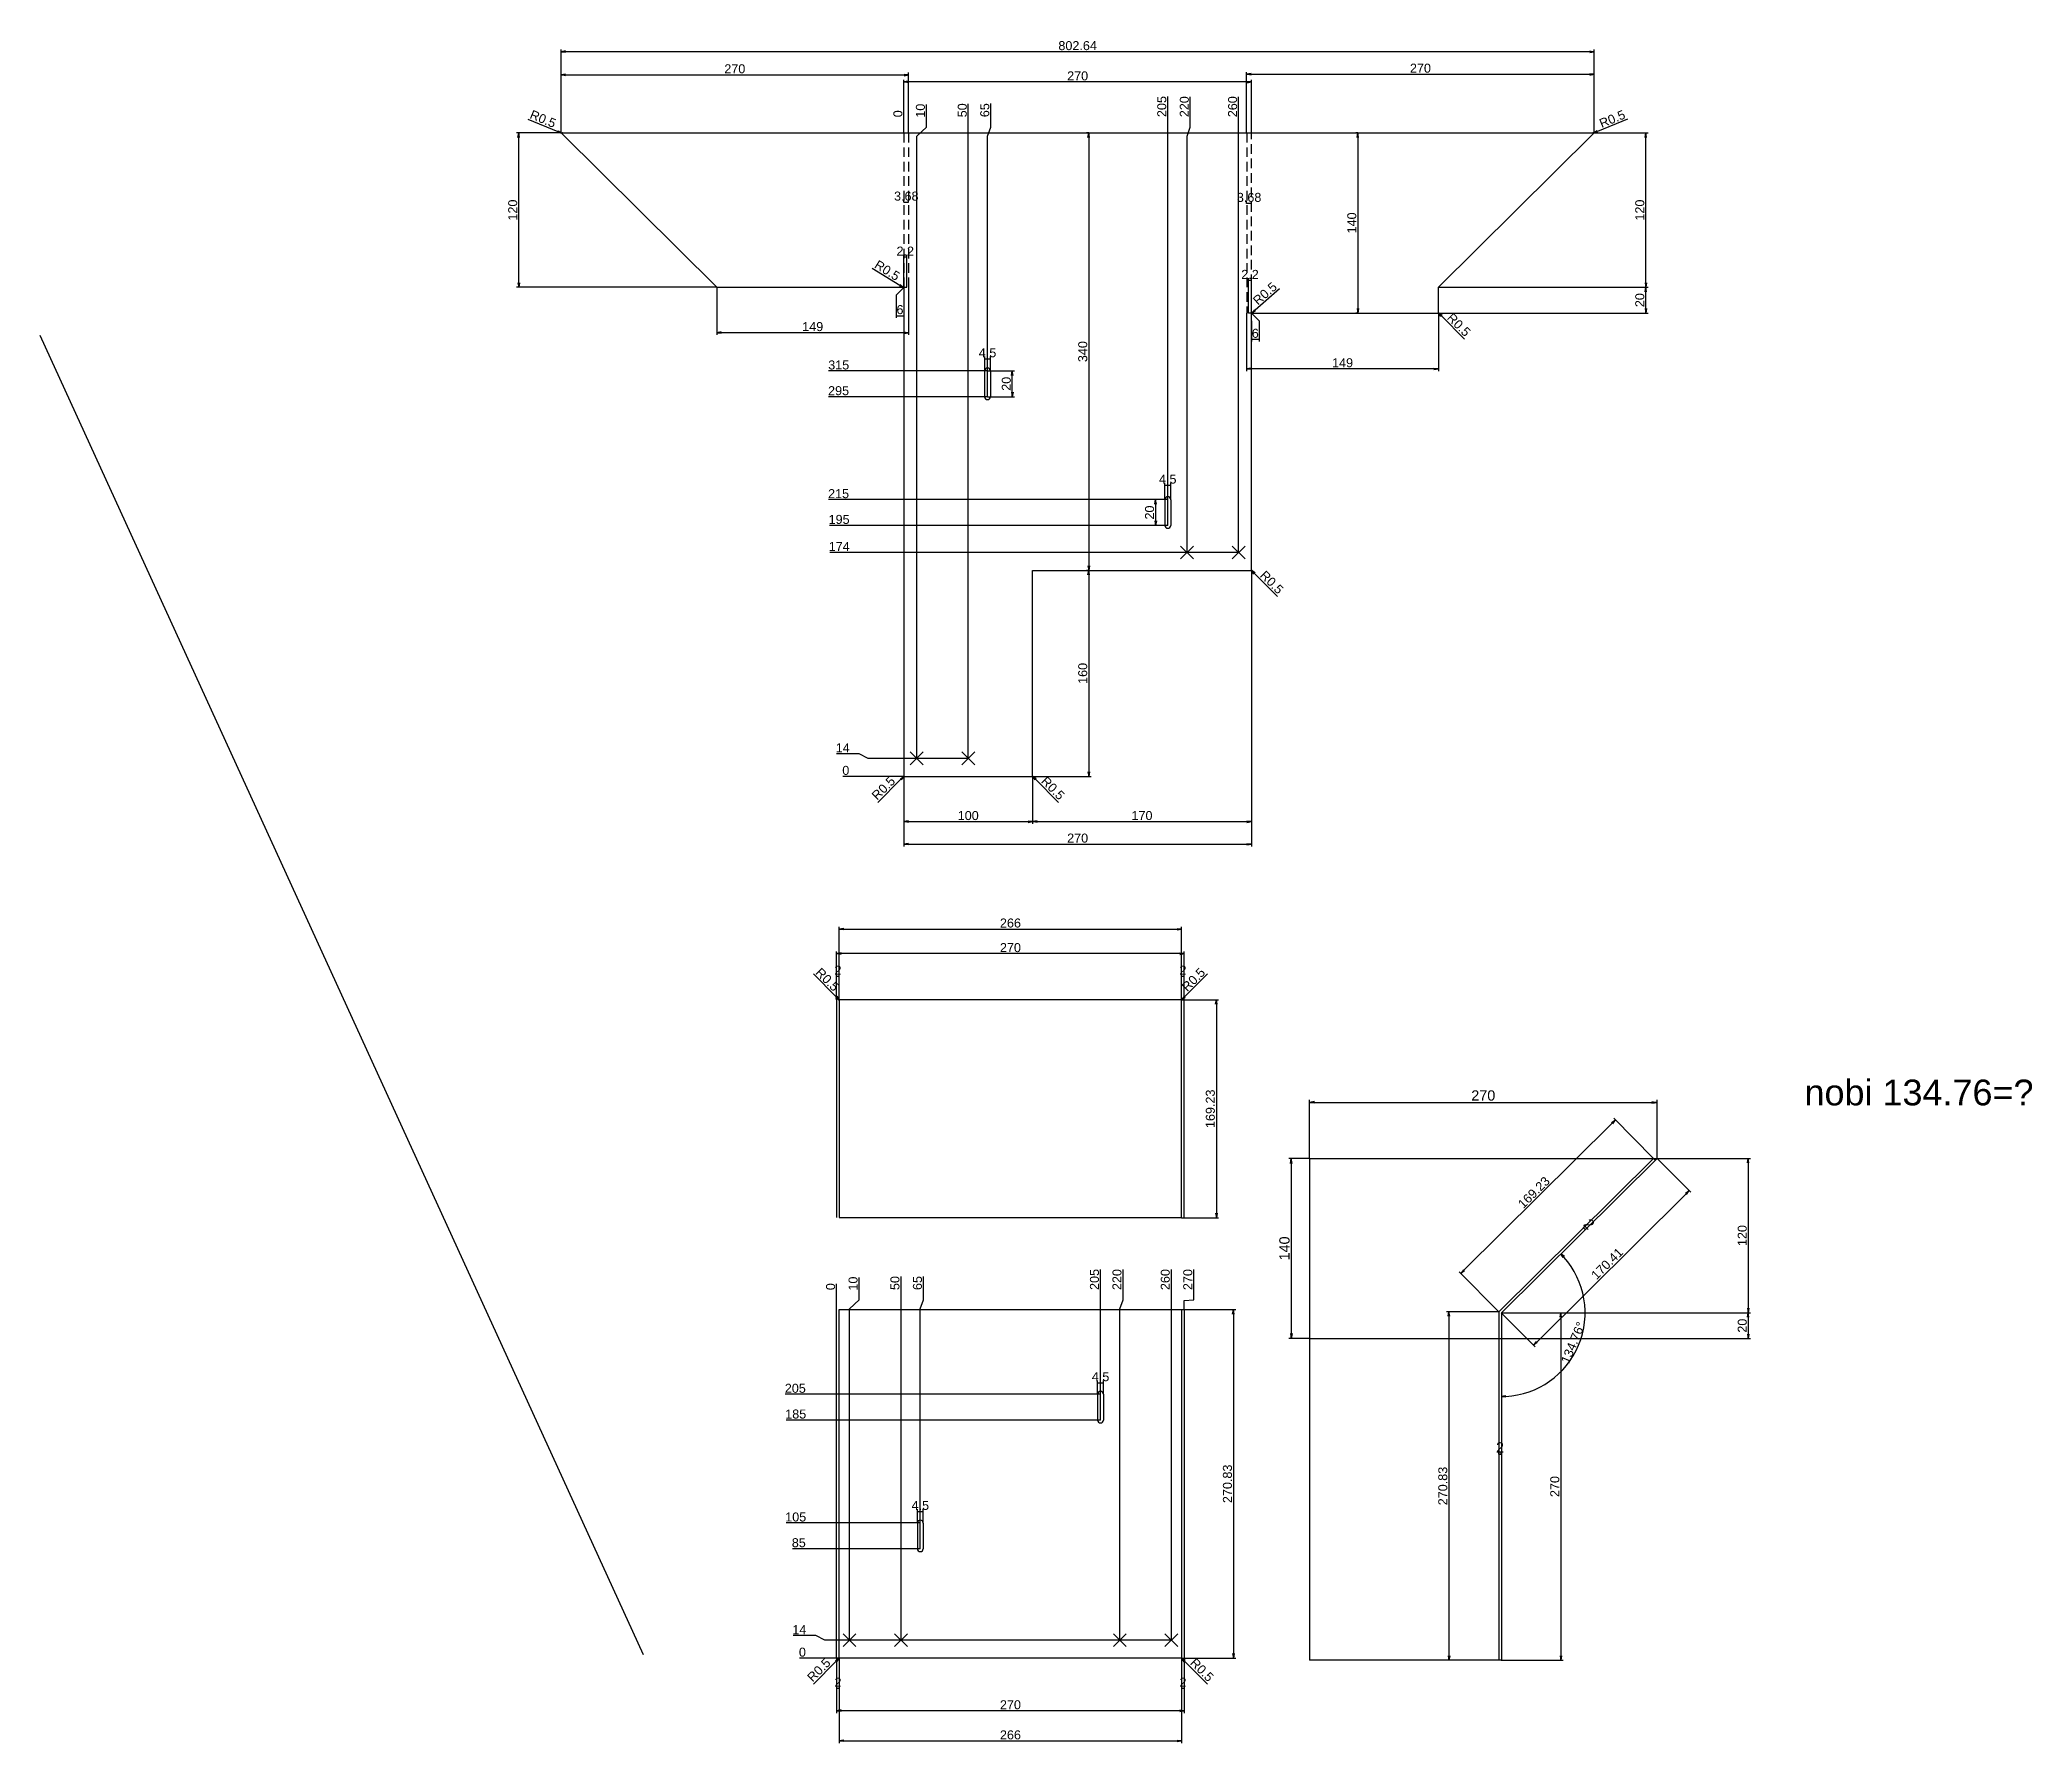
# Model space of a CAD drawing. Header units: inches. Extents: x -821 to 727, y -1701 to 746.
# Drawn here: x -821 to 727, y -1701 to -377 of the extents above; entities that cross this region are included whole.
import ezdxf

# ---------------------------------------------------------------- set-up
doc = ezdxf.new("R2010")
doc.units = ezdxf.units.IN
doc.header["$LTSCALE"] = 15
doc.header["$MEASUREMENT"] = 0
doc.header["$PDMODE"] = 3
doc.header["$PDSIZE"] = 5
doc.linetypes.add('DASHED', pattern=[0.75, 0.5, -0.25])
doc.layers.add('DIM', color=5, linetype='Continuous', lineweight=13)
doc.styles.get("Standard").update_dxf_attribs({"font": 'arial.ttf'})
doc.dimstyles.new('DIM', dxfattribs={"dimscale": 1.5, "dimtxt": 4, "dimasz": 2, "dimexe": 1, "dimexo": 0, "dimtad": 1, "dimdsep": 46, "dimtxsty": 'Standard', "dimblk": 'OPEN', "dimcen": 0, "dimclrd": 5, "dimclre": 5, "dimclrt": 2, "dimazin": 2, "dimtfac": 1, "dimtix": 1, "dimtmove": 0, "dimatfit": 3, "dimldrblk": 'OPEN', "dimfxl": 1, "dimtolj": 1, "dimtzin": 0, "dimlwd": 25, "dimlwe": 25, "dimarcsym": 0})

msp = doc.modelspace()

# ---------------------------------------------------------------- texts
msp.add_text('nobi 134.76=?', height=20).set_placement((549.731, -1205.121))

# ---------------------------------------------------------------- blocks, each defined once
blk = doc.blocks.new('_Open')
at = {"color": 0, "linetype": 'Continuous', "lineweight": -2}
for p, q in [((-1, 0.17), (0, 0)), ((-1, -0.17), (0, 0)), ((0, 0), (-1, 0))]:
    blk.add_line(p, q, dxfattribs=at)
blk = doc.blocks.new('*D170')
at = {"layer": 'Defpoints', "color": 0, "transparency": 16777216}
for p in [(-150.1, -569.8), (-149.7, -570)]:
    blk.add_point(p, dxfattribs=at)
at = {"layer": 'DIM', "color": 5, "lineweight": 25, "transparency": 16777216}
for p, q in [((-174.5, -554.6), (-153.1, -567.9)), ((-149.7, -570), (-150.1, -569.8))]:
    blk.add_line(p, q, dxfattribs=at)
blk.add_arc((-149.7, -570), 0.5, 135, 148.2075, dxfattribs=at)
at = {"layer": 'DIM', "color": 5, "lineweight": 25, "transparency": 16777216, "xscale": 3.5, "yscale": 3.5, "zscale": 3.5, "rotation": 328.2074655007674}
blk.add_blockref('_Open', (-150.1, -569.8), dxfattribs=at)
at = {"layer": 'DIM', "color": 2, "transparency": 16777216, "insert": (-162.8, -556.4), "char_height": 7, "attachment_point": 5, "rotation": 328.2075}
blk.add_mtext('\\A1;R0.5', dxfattribs=at)
blk = doc.blocks.new('*D171')
at = {"layer": 'Defpoints', "color": 0, "transparency": 16777216}
for p in [(-155.9, -575.5), (-149.9, -575.5), (-149.9, -591.6)]:
    blk.add_point(p, dxfattribs=at)
at = {"layer": 'DIM', "color": 5, "lineweight": 25, "transparency": 16777216}
for p, q in [((-155.9, -575.5), (-155.9, -593.3)), ((-149.9, -575.5), (-149.9, -593.3)), ((-155.9, -591.6), (-149.9, -591.6))]:
    blk.add_line(p, q, dxfattribs=at)
at = {"layer": 'DIM', "color": 2, "transparency": 16777216, "insert": (-152.9, -586.9), "char_height": 7, "attachment_point": 5}
blk.add_mtext('\\A1;6', dxfattribs=at)
blk = doc.blocks.new('*D172')
at = {"layer": 'Defpoints', "color": 0, "transparency": 16777216}
for p in [(-149.9, -546), (-149.9, -569.5), (-147.7, -569.5)]:
    blk.add_point(p, dxfattribs=at)
at = {"layer": 'DIM', "color": 5, "lineweight": 25, "transparency": 16777216}
for p, q in [((-149.9, -569.5), (-149.9, -544.3)), ((-147.7, -546), (-149.9, -546)), ((-147.7, -569.5), (-147.7, -544.3))]:
    blk.add_line(p, q, dxfattribs=at)
at = {"layer": 'DIM', "color": 2, "transparency": 16777216, "insert": (-148.8, -541.4), "char_height": 7, "attachment_point": 5}
blk.add_mtext('\\A1;2.2', dxfattribs=at)
blk = doc.blocks.new('*D173')
at = {"layer": 'Defpoints', "color": 0, "transparency": 16777216}
for p in [(119.9, -590), (120.3, -589.7)]:
    blk.add_point(p, dxfattribs=at)
at = {"layer": 'DIM', "color": 5, "lineweight": 25, "transparency": 16777216}
for p, q in [((141.8, -570.7), (122.9, -587.4)), ((119.9, -590), (120.3, -589.7))]:
    blk.add_line(p, q, dxfattribs=at)
blk.add_arc((119.9, -590), 0.5, 41.3854, 45, dxfattribs=at)
at = {"layer": 'DIM', "color": 5, "lineweight": 25, "transparency": 16777216, "xscale": 3.5, "yscale": 3.5, "zscale": 3.5, "rotation": 221.385436399889}
blk.add_blockref('_Open', (120.3, -589.7), dxfattribs=at)
at = {"layer": 'DIM', "color": 2, "transparency": 16777216, "insert": (130.6, -574.4), "char_height": 7, "attachment_point": 5, "rotation": 41.3854}
blk.add_mtext('\\A1;R0.5', dxfattribs=at)
blk = doc.blocks.new('*D174')
at = {"layer": 'Defpoints', "color": 0, "transparency": 16777216}
for p in [(120.1, -595.5), (126.1, -595.5), (120.1, -610)]:
    blk.add_point(p, dxfattribs=at)
at = {"layer": 'DIM', "color": 5, "lineweight": 25, "transparency": 16777216}
for p, q in [((120.1, -595.5), (120.1, -611.7)), ((126.1, -595.5), (126.1, -611.7)), ((126.1, -610), (120.1, -610))]:
    blk.add_line(p, q, dxfattribs=at)
at = {"layer": 'DIM', "color": 2, "transparency": 16777216, "insert": (123.1, -605.3), "char_height": 7, "attachment_point": 5}
blk.add_mtext('\\A1;6', dxfattribs=at)
blk = doc.blocks.new('*D175')
at = {"layer": 'Defpoints', "color": 0, "transparency": 16777216}
for p in [(120.1, -564.1), (117.9, -589.5), (120.1, -589.5)]:
    blk.add_point(p, dxfattribs=at)
at = {"layer": 'DIM', "color": 5, "lineweight": 25, "transparency": 16777216}
for p, q in [((117.9, -589.5), (117.9, -562.3)), ((117.9, -564.1), (120.1, -564.1)), ((120.1, -589.5), (120.1, -562.3))]:
    blk.add_line(p, q, dxfattribs=at)
at = {"layer": 'DIM', "color": 2, "transparency": 16777216, "insert": (119, -559.5), "char_height": 7, "attachment_point": 5}
blk.add_mtext('\\A1;2.2', dxfattribs=at)
blk = doc.blocks.new('*D176')
at = {"layer": 'Defpoints', "color": 0, "transparency": 16777216}
for p in [(-149.9, -503.4), (-146.2, -503.4), (-146.2, -503.4)]:
    blk.add_point(p, dxfattribs=at)
at = {"layer": 'DIM', "color": 5, "lineweight": 25, "transparency": 16777216}
for p, q in [((-149.9, -503.4), (-149.9, -501.7)), ((-149.9, -503.4), (-146.2, -503.4)), ((-146.2, -503.4), (-146.2, -501.7))]:
    blk.add_line(p, q, dxfattribs=at)
at = {"layer": 'DIM', "color": 2, "transparency": 16777216, "insert": (-148, -498.7), "char_height": 7, "attachment_point": 5}
blk.add_mtext('\\A1;3.68', dxfattribs=at)
blk = doc.blocks.new('*D177')
at = {"layer": 'Defpoints', "color": 0, "transparency": 16777216}
for p in [(116.4, -504.3), (116.4, -504.3), (120.1, -504.3)]:
    blk.add_point(p, dxfattribs=at)
at = {"layer": 'DIM', "color": 5, "lineweight": 25, "transparency": 16777216}
for p, q in [((116.4, -504.3), (116.4, -502.6)), ((120.1, -504.3), (116.4, -504.3)), ((120.1, -504.3), (120.1, -502.6))]:
    blk.add_line(p, q, dxfattribs=at)
at = {"layer": 'DIM', "color": 2, "transparency": 16777216, "insert": (118.3, -499.7), "char_height": 7, "attachment_point": 5}
blk.add_mtext('\\A1;3.68', dxfattribs=at)
blk = doc.blocks.new('*D179')
at = {"layer": 'Defpoints', "color": 0, "transparency": 16777216}
for p in [(-415.4, -449.8), (-415, -450)]:
    blk.add_point(p, dxfattribs=at)
at = {"layer": 'DIM', "color": 5, "lineweight": 25, "transparency": 16777216}
for p, q in [((-442, -438.9), (-418.7, -448.5)), ((-415, -450), (-415.4, -449.8))]:
    blk.add_line(p, q, dxfattribs=at)
at = {"layer": 'DIM', "color": 5, "lineweight": 25, "transparency": 16777216, "xscale": 3.5, "yscale": 3.5, "zscale": 3.5, "rotation": 337.6188702296471}
blk.add_blockref('_Open', (-415.4, -449.8), dxfattribs=at)
at = {"layer": 'DIM', "color": 2, "transparency": 16777216, "insert": (-430.2, -438.7), "char_height": 7, "attachment_point": 5, "rotation": 337.6189}
blk.add_mtext('\\A1;R0.5', dxfattribs=at)
blk = doc.blocks.new('*D180')
at = {"layer": 'Defpoints', "color": 0, "transparency": 16777216}
for p in [(385.2, -450), (385.7, -449.8)]:
    blk.add_point(p, dxfattribs=at)
at = {"layer": 'DIM', "color": 5, "lineweight": 25, "transparency": 16777216}
for p, q in [((412.2, -438.9), (388.9, -448.5)), ((385.2, -450), (385.7, -449.8))]:
    blk.add_line(p, q, dxfattribs=at)
at = {"layer": 'DIM', "color": 5, "lineweight": 25, "transparency": 16777216, "xscale": 3.5, "yscale": 3.5, "zscale": 3.5, "rotation": 202.3811297703529}
blk.add_blockref('_Open', (385.7, -449.8), dxfattribs=at)
at = {"layer": 'DIM', "color": 2, "transparency": 16777216, "insert": (400.4, -438.7), "char_height": 7, "attachment_point": 5, "rotation": 22.3811}
blk.add_mtext('\\A1;R0.5', dxfattribs=at)
blk = doc.blocks.new('*D181')
at = {"layer": 'Defpoints', "color": 0, "transparency": 16777216}
for p in [(264.9, -589), (265.3, -589.4)]:
    blk.add_point(p, dxfattribs=at)
at = {"layer": 'DIM', "color": 5, "lineweight": 25, "transparency": 16777216}
for p, q in [((264.9, -589), (265.3, -589.4)), ((285.6, -609.7), (267.8, -591.8))]:
    blk.add_line(p, q, dxfattribs=at)
at = {"layer": 'DIM', "color": 5, "lineweight": 25, "transparency": 16777216, "xscale": 3.5, "yscale": 3.5, "zscale": 3.5, "rotation": 135.0000000000046}
blk.add_blockref('_Open', (265.3, -589.4), dxfattribs=at)
at = {"layer": 'DIM', "color": 2, "transparency": 16777216, "insert": (281.2, -598.7), "char_height": 7, "attachment_point": 5, "rotation": 315}
blk.add_mtext('\\A1;R0.5', dxfattribs=at)
blk = doc.blocks.new('*D182')
at = {"layer": 'Defpoints', "color": 0, "transparency": 16777216}
for p in [(119.6, -789), (120, -789.4)]:
    blk.add_point(p, dxfattribs=at)
at = {"layer": 'DIM', "color": 5, "lineweight": 25, "transparency": 16777216}
for p, q in [((119.6, -789), (120, -789.4)), ((140.3, -809.7), (122.4, -791.8))]:
    blk.add_line(p, q, dxfattribs=at)
at = {"layer": 'DIM', "color": 5, "lineweight": 25, "transparency": 16777216, "xscale": 3.5, "yscale": 3.5, "zscale": 3.5, "rotation": 135.0000000000046}
blk.add_blockref('_Open', (120, -789.4), dxfattribs=at)
at = {"layer": 'DIM', "color": 2, "transparency": 16777216, "insert": (135.9, -798.7), "char_height": 7, "attachment_point": 5, "rotation": 315}
blk.add_mtext('\\A1;R0.5', dxfattribs=at)
blk = doc.blocks.new('*D183')
at = {"layer": 'Defpoints', "color": 0, "transparency": 16777216}
for p in [(-50.4, -949), (-50, -949.4)]:
    blk.add_point(p, dxfattribs=at)
at = {"layer": 'DIM', "color": 5, "lineweight": 25, "transparency": 16777216}
for p, q in [((-50.4, -949), (-50, -949.4)), ((-29.7, -969.7), (-47.6, -951.8))]:
    blk.add_line(p, q, dxfattribs=at)
at = {"layer": 'DIM', "color": 5, "lineweight": 25, "transparency": 16777216, "xscale": 3.5, "yscale": 3.5, "zscale": 3.5, "rotation": 135.0000000000046}
blk.add_blockref('_Open', (-50, -949.4), dxfattribs=at)
at = {"layer": 'DIM', "color": 2, "transparency": 16777216, "insert": (-34.1, -958.7), "char_height": 7, "attachment_point": 5, "rotation": 315}
blk.add_mtext('\\A1;R0.5', dxfattribs=at)
blk = doc.blocks.new('*D184')
at = {"layer": 'Defpoints', "color": 0, "transparency": 16777216}
for p in [(-149.7, -949.4), (-149.4, -949)]:
    blk.add_point(p, dxfattribs=at)
at = {"layer": 'DIM', "color": 5, "lineweight": 25, "transparency": 16777216}
for p, q in [((-170, -969.7), (-152.2, -951.8)), ((-149.4, -949), (-149.7, -949.4))]:
    blk.add_line(p, q, dxfattribs=at)
at = {"layer": 'DIM', "color": 5, "lineweight": 25, "transparency": 16777216, "xscale": 3.5, "yscale": 3.5, "zscale": 3.5, "rotation": 44.99999999999536}
blk.add_blockref('_Open', (-149.7, -949.4), dxfattribs=at)
at = {"layer": 'DIM', "color": 2, "transparency": 16777216, "insert": (-165.7, -958.7), "char_height": 7, "attachment_point": 5, "rotation": 45}
blk.add_mtext('\\A1;R0.5', dxfattribs=at)
blk = doc.blocks.new('*D186')
at = {"layer": 'Defpoints', "color": 0, "transparency": 16777216}
for p in [(-87.1, -634.5), (-82.6, -625), (-82.6, -634.5)]:
    blk.add_point(p, dxfattribs=at)
at = {"layer": 'DIM', "color": 5, "lineweight": 25, "transparency": 16777216}
for p, q in [((-87.1, -634.5), (-87.1, -623.3)), ((-87.1, -625), (-82.6, -625)), ((-82.6, -634.5), (-82.6, -623.3))]:
    blk.add_line(p, q, dxfattribs=at)
at = {"layer": 'DIM', "color": 2, "transparency": 16777216, "insert": (-84.9, -620.4), "char_height": 7, "attachment_point": 5}
blk.add_mtext('\\A1;4.5', dxfattribs=at)
blk = doc.blocks.new('*D187')
at = {"layer": 'Defpoints', "color": 0, "transparency": 16777216}
for p in [(57.4, -723.3), (52.9, -734.5), (57.4, -734.5)]:
    blk.add_point(p, dxfattribs=at)
at = {"layer": 'DIM', "color": 5, "lineweight": 25, "transparency": 16777216}
for p, q in [((52.9, -734.5), (52.9, -721.5)), ((52.9, -723.3), (57.4, -723.3)), ((57.4, -734.5), (57.4, -721.5))]:
    blk.add_line(p, q, dxfattribs=at)
at = {"layer": 'DIM', "color": 2, "transparency": 16777216, "insert": (55.1, -718.6), "char_height": 7, "attachment_point": 5}
blk.add_mtext('\\A1;4.5', dxfattribs=at)
blk = doc.blocks.new('*D188')
at = {"layer": 'Defpoints', "color": 0, "transparency": 16777216}
for p in [(-191.6, -949.5), (-149.9, -949.5), (-149.4, -949.5)]:
    blk.add_point(p, dxfattribs=at)
at = {"layer": 'DIM', "color": 5, "lineweight": 25, "transparency": 16777216}
blk.add_line((-149.4, -949.5), (-197.3, -949.5), dxfattribs=at)
at = {"layer": 'DIM', "color": 2, "transparency": 16777216, "insert": (-195, -944.9), "char_height": 7, "attachment_point": 5}
blk.add_mtext('\\A1;0', dxfattribs=at)
blk = doc.blocks.new('*D189')
at = {"layer": 'Defpoints', "color": 0, "transparency": 16777216}
for p in [(-191.6, -775.5), (110.1, -775.5), (-149.9, -949.5)]:
    blk.add_point(p, dxfattribs=at)
at = {"layer": 'DIM', "color": 5, "lineweight": 25, "transparency": 16777216}
blk.add_line((110.1, -775.5), (-207.5, -775.5), dxfattribs=at)
at = {"layer": 'DIM', "color": 2, "transparency": 16777216, "insert": (-200.1, -770.9), "char_height": 7, "attachment_point": 5}
blk.add_mtext('\\A1;174', dxfattribs=at)
blk = doc.blocks.new('*D190')
at = {"layer": 'Defpoints', "color": 0, "transparency": 16777216}
for p in [(-191.6, -754.5), (55.1, -754.5), (-149.9, -949.5)]:
    blk.add_point(p, dxfattribs=at)
at = {"layer": 'DIM', "color": 5, "lineweight": 25, "transparency": 16777216}
blk.add_line((55.1, -754.5), (-207.6, -754.5), dxfattribs=at)
at = {"layer": 'DIM', "color": 2, "transparency": 16777216, "insert": (-200.2, -749.9), "char_height": 7, "attachment_point": 5}
blk.add_mtext('\\A1;195', dxfattribs=at)
blk = doc.blocks.new('*D191')
at = {"layer": 'Defpoints', "color": 0, "transparency": 16777216}
for p in [(-191.6, -734.5), (55.1, -734.5), (-149.9, -949.5)]:
    blk.add_point(p, dxfattribs=at)
at = {"layer": 'DIM', "color": 5, "lineweight": 25, "transparency": 16777216}
blk.add_line((55.1, -734.5), (-208.4, -734.5), dxfattribs=at)
at = {"layer": 'DIM', "color": 2, "transparency": 16777216, "insert": (-200.6, -729.9), "char_height": 7, "attachment_point": 5}
blk.add_mtext('\\A1;215', dxfattribs=at)
blk = doc.blocks.new('*D192')
at = {"layer": 'Defpoints', "color": 0, "transparency": 16777216}
for p in [(-191.6, -654.5), (-84.9, -654.5), (-149.9, -949.5)]:
    blk.add_point(p, dxfattribs=at)
at = {"layer": 'DIM', "color": 5, "lineweight": 25, "transparency": 16777216}
blk.add_line((-84.9, -654.5), (-208.4, -654.5), dxfattribs=at)
at = {"layer": 'DIM', "color": 2, "transparency": 16777216, "insert": (-200.6, -649.9), "char_height": 7, "attachment_point": 5}
blk.add_mtext('\\A1;295', dxfattribs=at)
blk = doc.blocks.new('*D193')
at = {"layer": 'Defpoints', "color": 0, "transparency": 16777216}
for p in [(-191.6, -634.5), (-84.9, -634.5), (-149.9, -949.5)]:
    blk.add_point(p, dxfattribs=at)
at = {"layer": 'DIM', "color": 5, "lineweight": 25, "transparency": 16777216}
blk.add_line((-84.9, -634.5), (-208.3, -634.5), dxfattribs=at)
at = {"layer": 'DIM', "color": 2, "transparency": 16777216, "insert": (-200.5, -629.9), "char_height": 7, "attachment_point": 5}
blk.add_mtext('\\A1;315', dxfattribs=at)
blk = doc.blocks.new('*D202')
at = {"layer": 'Defpoints', "color": 0, "transparency": 16777216}
for p in [(-149.9, -438.1), (-149.9, -449.5), (-149.9, -949.5)]:
    blk.add_point(p, dxfattribs=at)
at = {"layer": 'DIM', "color": 5, "lineweight": 25, "transparency": 16777216}
blk.add_line((-149.9, -449.5), (-149.9, -432.4), dxfattribs=at)
at = {"layer": 'DIM', "color": 2, "transparency": 16777216, "insert": (-154.5, -434.7), "char_height": 7, "attachment_point": 5, "rotation": 90}
blk.add_mtext('\\A1;0', dxfattribs=at)
blk = doc.blocks.new('*D203')
at = {"layer": 'Defpoints', "color": 0, "transparency": 16777216}
for p in [(-132.4, -438.1), (-139.9, -935.5), (-149.9, -949.5)]:
    blk.add_point(p, dxfattribs=at)
at = {"layer": 'DIM', "color": 5, "lineweight": 25, "transparency": 16777216}
for p, q in [((-132.4, -445.1), (-132.4, -427.6)), ((-139.9, -452.1), (-132.4, -445.1)), ((-139.9, -935.5), (-139.9, -452.1))]:
    blk.add_line(p, q, dxfattribs=at)
at = {"layer": 'DIM', "color": 2, "transparency": 16777216, "insert": (-137, -432.3), "char_height": 7, "attachment_point": 5, "rotation": 90}
blk.add_mtext('\\A1;10', dxfattribs=at)
blk = doc.blocks.new('*D204')
at = {"layer": 'Defpoints', "color": 0, "transparency": 16777216}
for p in [(-99.9, -438.1), (-99.9, -935.5), (-149.9, -949.5)]:
    blk.add_point(p, dxfattribs=at)
at = {"layer": 'DIM', "color": 5, "lineweight": 25, "transparency": 16777216}
blk.add_line((-99.9, -935.5), (-99.9, -427), dxfattribs=at)
at = {"layer": 'DIM', "color": 2, "transparency": 16777216, "insert": (-104.5, -432), "char_height": 7, "attachment_point": 5, "rotation": 90}
blk.add_mtext('\\A1;50', dxfattribs=at)
blk = doc.blocks.new('*D205')
at = {"layer": 'Defpoints', "color": 0, "transparency": 16777216}
for p in [(-82.4, -438.1), (-84.9, -654.5), (-149.9, -949.5)]:
    blk.add_point(p, dxfattribs=at)
at = {"layer": 'DIM', "color": 5, "lineweight": 25, "transparency": 16777216}
for p, q in [((-82.4, -445.1), (-82.4, -426.8)), ((-84.9, -452.1), (-82.4, -445.1)), ((-84.9, -654.5), (-84.9, -452.1))]:
    blk.add_line(p, q, dxfattribs=at)
at = {"layer": 'DIM', "color": 2, "transparency": 16777216, "insert": (-87, -431.9), "char_height": 7, "attachment_point": 5, "rotation": 90}
blk.add_mtext('\\A1;65', dxfattribs=at)
blk = doc.blocks.new('*D206')
at = {"layer": 'Defpoints', "color": 0, "transparency": 16777216}
for p in [(55.1, -438.1), (55.1, -754.5), (-149.9, -949.5)]:
    blk.add_point(p, dxfattribs=at)
at = {"layer": 'DIM', "color": 5, "lineweight": 25, "transparency": 16777216}
blk.add_line((55.1, -754.5), (55.1, -421.3), dxfattribs=at)
at = {"layer": 'DIM', "color": 2, "transparency": 16777216, "insert": (50.5, -429.1), "char_height": 7, "attachment_point": 5, "rotation": 90}
blk.add_mtext('\\A1;205', dxfattribs=at)
blk = doc.blocks.new('*D207')
at = {"layer": 'Defpoints', "color": 0, "transparency": 16777216}
for p in [(72.6, -438.1), (70.1, -775.5), (-149.9, -949.5)]:
    blk.add_point(p, dxfattribs=at)
at = {"layer": 'DIM', "color": 5, "lineweight": 25, "transparency": 16777216}
for p, q in [((72.6, -445.1), (72.6, -421.4)), ((70.1, -452.1), (72.6, -445.1)), ((70.1, -775.5), (70.1, -452.1))]:
    blk.add_line(p, q, dxfattribs=at)
at = {"layer": 'DIM', "color": 2, "transparency": 16777216, "insert": (68, -429.2), "char_height": 7, "attachment_point": 5, "rotation": 90}
blk.add_mtext('\\A1;220', dxfattribs=at)
blk = doc.blocks.new('*D208')
at = {"layer": 'Defpoints', "color": 0, "transparency": 16777216}
for p in [(110.1, -438.1), (110.1, -775.5), (-149.9, -949.5)]:
    blk.add_point(p, dxfattribs=at)
at = {"layer": 'DIM', "color": 5, "lineweight": 25, "transparency": 16777216}
blk.add_line((110.1, -775.5), (110.1, -421.4), dxfattribs=at)
at = {"layer": 'DIM', "color": 2, "transparency": 16777216, "insert": (105.5, -429.2), "char_height": 7, "attachment_point": 5, "rotation": 90}
blk.add_mtext('\\A1;260', dxfattribs=at)
blk = doc.blocks.new('*D209')
at = {"layer": 'Defpoints', "color": 0, "transparency": 16777216}
for p in [(-6.3, -449.5), (-6.3, -789.5), (-6.3, -789.5)]:
    blk.add_point(p, dxfattribs=at)
at = {"layer": 'DIM', "color": 5, "lineweight": 25, "transparency": 16777216}
for p, q in [((-6.3, -449.5), (-8, -449.5)), ((-6.3, -453), (-6.3, -786)), ((-6.3, -789.5), (-8, -789.5))]:
    blk.add_line(p, q, dxfattribs=at)
at = {"layer": 'DIM', "color": 5, "lineweight": 25, "transparency": 16777216, "xscale": 3.5, "yscale": 3.5, "zscale": 3.5}
for p, rotation in [((-6.3, -449.5), 90), ((-6.3, -789.5), 270)]:
    blk.add_blockref('_Open', p, dxfattribs=dict(at, rotation=rotation))
at = {"layer": 'DIM', "color": 2, "transparency": 16777216, "insert": (-10.9, -619.5), "char_height": 7, "attachment_point": 5, "rotation": 90}
blk.add_mtext('\\A1;340', dxfattribs=at)
blk = doc.blocks.new('*D210')
at = {"layer": 'Defpoints', "color": 0, "transparency": 16777216}
for p in [(-6.3, -789.5), (-50.4, -949.5), (-6.3, -949.5)]:
    blk.add_point(p, dxfattribs=at)
at = {"layer": 'DIM', "color": 5, "lineweight": 25, "transparency": 16777216}
for p, q in [((-6.3, -789.5), (-8, -789.5)), ((-6.3, -793), (-6.3, -946)), ((-50.4, -949.5), (-4.5, -949.5))]:
    blk.add_line(p, q, dxfattribs=at)
at = {"layer": 'DIM', "color": 5, "lineweight": 25, "transparency": 16777216, "xscale": 3.5, "yscale": 3.5, "zscale": 3.5}
for p, rotation in [((-6.3, -789.5), 90), ((-6.3, -949.5), 270)]:
    blk.add_blockref('_Open', p, dxfattribs=dict(at, rotation=rotation))
at = {"layer": 'DIM', "color": 2, "transparency": 16777216, "insert": (-10.9, -869.5), "char_height": 7, "attachment_point": 5, "rotation": 90}
blk.add_mtext('\\A1;160', dxfattribs=at)
blk = doc.blocks.new('*D211')
at = {"layer": 'Defpoints', "color": 0, "transparency": 16777216}
for p in [(-191.6, -932), (-99.9, -935.5), (-149.9, -949.5)]:
    blk.add_point(p, dxfattribs=at)
at = {"layer": 'DIM', "color": 5, "lineweight": 25, "transparency": 16777216}
for p, q in [((-184.6, -932), (-202.1, -932)), ((-177.6, -935.5), (-184.6, -932)), ((-99.9, -935.5), (-177.6, -935.5))]:
    blk.add_line(p, q, dxfattribs=at)
at = {"layer": 'DIM', "color": 2, "transparency": 16777216, "insert": (-197.4, -927.4), "char_height": 7, "attachment_point": 5}
blk.add_mtext('\\A1;14', dxfattribs=at)
blk = doc.blocks.new('*D212')
at = {"layer": 'Defpoints', "color": 0, "transparency": 16777216}
for p in [(-149.9, -949), (-49.9, -949), (-49.9, -984.7)]:
    blk.add_point(p, dxfattribs=at)
at = {"layer": 'DIM', "color": 5, "lineweight": 25, "transparency": 16777216}
for p, q in [((-149.9, -949), (-149.9, -986.5)), ((-49.9, -949), (-49.9, -986.5)), ((-146.4, -984.7), (-53.4, -984.7))]:
    blk.add_line(p, q, dxfattribs=at)
at = {"layer": 'DIM', "color": 5, "lineweight": 25, "transparency": 16777216, "xscale": 3.5, "yscale": 3.5, "zscale": 3.5, "rotation": 180}
blk.add_blockref('_Open', (-149.9, -984.7), dxfattribs=at)
at = {"layer": 'DIM', "color": 5, "lineweight": 25, "transparency": 16777216, "xscale": 3.5, "yscale": 3.5, "zscale": 3.5}
blk.add_blockref('_Open', (-49.9, -984.7), dxfattribs=at)
at = {"layer": 'DIM', "color": 2, "transparency": 16777216, "insert": (-99.9, -980), "char_height": 7, "attachment_point": 5}
blk.add_mtext('\\A1;100', dxfattribs=at)
blk = doc.blocks.new('*D213')
at = {"layer": 'Defpoints', "color": 0, "transparency": 16777216}
for p in [(120.1, -789), (-49.9, -949), (120.1, -984.7)]:
    blk.add_point(p, dxfattribs=at)
at = {"layer": 'DIM', "color": 5, "lineweight": 25, "transparency": 16777216}
for p, q in [((120.1, -789), (120.1, -986.5)), ((-49.9, -949), (-49.9, -986.5)), ((-46.4, -984.7), (116.6, -984.7))]:
    blk.add_line(p, q, dxfattribs=at)
at = {"layer": 'DIM', "color": 5, "lineweight": 25, "transparency": 16777216, "xscale": 3.5, "yscale": 3.5, "zscale": 3.5, "rotation": 180}
blk.add_blockref('_Open', (-49.9, -984.7), dxfattribs=at)
at = {"layer": 'DIM', "color": 5, "lineweight": 25, "transparency": 16777216, "xscale": 3.5, "yscale": 3.5, "zscale": 3.5}
blk.add_blockref('_Open', (120.1, -984.7), dxfattribs=at)
at = {"layer": 'DIM', "color": 2, "transparency": 16777216, "insert": (35.1, -980), "char_height": 7, "attachment_point": 5}
blk.add_mtext('\\A1;170', dxfattribs=at)
blk = doc.blocks.new('*D214')
at = {"layer": 'Defpoints', "color": 0, "transparency": 16777216}
for p in [(120.1, -789), (-149.9, -949), (120.1, -1002.2)]:
    blk.add_point(p, dxfattribs=at)
at = {"layer": 'DIM', "color": 5, "lineweight": 25, "transparency": 16777216}
for p, q in [((120.1, -789), (120.1, -1004)), ((-149.9, -949), (-149.9, -1004)), ((-146.4, -1002.2), (116.6, -1002.2))]:
    blk.add_line(p, q, dxfattribs=at)
at = {"layer": 'DIM', "color": 5, "lineweight": 25, "transparency": 16777216, "xscale": 3.5, "yscale": 3.5, "zscale": 3.5, "rotation": 180}
blk.add_blockref('_Open', (-149.9, -1002.2), dxfattribs=at)
at = {"layer": 'DIM', "color": 5, "lineweight": 25, "transparency": 16777216, "xscale": 3.5, "yscale": 3.5, "zscale": 3.5}
blk.add_blockref('_Open', (120.1, -1002.2), dxfattribs=at)
at = {"layer": 'DIM', "color": 2, "transparency": 16777216, "insert": (-14.9, -997.5), "char_height": 7, "attachment_point": 5}
blk.add_mtext('\\A1;270', dxfattribs=at)
blk = doc.blocks.new('*D215')
at = {"layer": 'Defpoints', "color": 0, "transparency": 16777216}
for p in [(386.4, -404), (116.4, -449.5), (386.4, -449.5)]:
    blk.add_point(p, dxfattribs=at)
at = {"layer": 'DIM', "color": 5, "lineweight": 25, "transparency": 16777216}
for p, q in [((116.4, -449.5), (116.4, -402.3)), ((386.4, -449.5), (386.4, -402.3)), ((119.9, -404), (382.9, -404))]:
    blk.add_line(p, q, dxfattribs=at)
at = {"layer": 'DIM', "color": 5, "lineweight": 25, "transparency": 16777216, "xscale": 3.5, "yscale": 3.5, "zscale": 3.5, "rotation": 180}
blk.add_blockref('_Open', (116.4, -404), dxfattribs=at)
at = {"layer": 'DIM', "color": 5, "lineweight": 25, "transparency": 16777216, "xscale": 3.5, "yscale": 3.5, "zscale": 3.5}
blk.add_blockref('_Open', (386.4, -404), dxfattribs=at)
at = {"layer": 'DIM', "color": 2, "transparency": 16777216, "insert": (251.4, -399.3), "char_height": 7, "attachment_point": 5}
blk.add_mtext('\\A1;270', dxfattribs=at)
blk = doc.blocks.new('*D216')
at = {"layer": 'Defpoints', "color": 0, "transparency": 16777216}
for p in [(-149.9, -410), (-149.9, -449.5), (120.1, -449.5)]:
    blk.add_point(p, dxfattribs=at)
at = {"layer": 'DIM', "color": 5, "lineweight": 25, "transparency": 16777216}
for p, q in [((-149.9, -449.5), (-149.9, -408.2)), ((116.6, -410), (-146.4, -410)), ((120.1, -449.5), (120.1, -408.2))]:
    blk.add_line(p, q, dxfattribs=at)
at = {"layer": 'DIM', "color": 5, "lineweight": 25, "transparency": 16777216, "xscale": 3.5, "yscale": 3.5, "zscale": 3.5, "rotation": 180}
blk.add_blockref('_Open', (-149.9, -410), dxfattribs=at)
at = {"layer": 'DIM', "color": 5, "lineweight": 25, "transparency": 16777216, "xscale": 3.5, "yscale": 3.5, "zscale": 3.5}
blk.add_blockref('_Open', (120.1, -410), dxfattribs=at)
at = {"layer": 'DIM', "color": 2, "transparency": 16777216, "insert": (-14.9, -405.3), "char_height": 7, "attachment_point": 5}
blk.add_mtext('\\A1;270', dxfattribs=at)
blk = doc.blocks.new('*D217')
at = {"layer": 'Defpoints', "color": 0, "transparency": 16777216}
for p in [(-416.2, -386.5), (-416.2, -449.5), (386.4, -449.5)]:
    blk.add_point(p, dxfattribs=at)
at = {"layer": 'DIM', "color": 5, "lineweight": 25, "transparency": 16777216}
for p, q in [((-416.2, -449.5), (-416.2, -384.8)), ((382.9, -386.5), (-412.7, -386.5)), ((386.4, -449.5), (386.4, -384.8))]:
    blk.add_line(p, q, dxfattribs=at)
at = {"layer": 'DIM', "color": 5, "lineweight": 25, "transparency": 16777216, "xscale": 3.5, "yscale": 3.5, "zscale": 3.5, "rotation": 180}
blk.add_blockref('_Open', (-416.2, -386.5), dxfattribs=at)
at = {"layer": 'DIM', "color": 5, "lineweight": 25, "transparency": 16777216, "xscale": 3.5, "yscale": 3.5, "zscale": 3.5}
blk.add_blockref('_Open', (386.4, -386.5), dxfattribs=at)
at = {"layer": 'DIM', "color": 2, "transparency": 16777216, "insert": (-14.9, -381.8), "char_height": 7, "attachment_point": 5}
blk.add_mtext('\\A1;802.64', dxfattribs=at)
blk = doc.blocks.new('*D218')
at = {"layer": 'Defpoints', "color": 0, "transparency": 16777216}
for p in [(-146.2, -404.5), (-416.2, -449.5), (-146.2, -449.5)]:
    blk.add_point(p, dxfattribs=at)
at = {"layer": 'DIM', "color": 5, "lineweight": 25, "transparency": 16777216}
for p, q in [((-416.2, -449.5), (-416.2, -402.7)), ((-412.7, -404.5), (-149.7, -404.5)), ((-146.2, -449.5), (-146.2, -402.7))]:
    blk.add_line(p, q, dxfattribs=at)
at = {"layer": 'DIM', "color": 5, "lineweight": 25, "transparency": 16777216, "xscale": 3.5, "yscale": 3.5, "zscale": 3.5, "rotation": 180}
blk.add_blockref('_Open', (-416.2, -404.5), dxfattribs=at)
at = {"layer": 'DIM', "color": 5, "lineweight": 25, "transparency": 16777216, "xscale": 3.5, "yscale": 3.5, "zscale": 3.5}
blk.add_blockref('_Open', (-146.2, -404.5), dxfattribs=at)
at = {"layer": 'DIM', "color": 2, "transparency": 16777216, "insert": (-281.2, -399.8), "char_height": 7, "attachment_point": 5}
blk.add_mtext('\\A1;270', dxfattribs=at)
blk = doc.blocks.new('*D219')
at = {"layer": 'Defpoints', "color": 0, "transparency": 16777216}
for p in [(-295.2, -569.5), (-146.2, -569.5), (-295.2, -604.8)]:
    blk.add_point(p, dxfattribs=at)
at = {"layer": 'DIM', "color": 5, "lineweight": 25, "transparency": 16777216}
for p, q in [((-295.2, -569.5), (-295.2, -606.5)), ((-146.2, -569.5), (-146.2, -606.5)), ((-149.7, -604.8), (-291.7, -604.8))]:
    blk.add_line(p, q, dxfattribs=at)
at = {"layer": 'DIM', "color": 5, "lineweight": 25, "transparency": 16777216, "xscale": 3.5, "yscale": 3.5, "zscale": 3.5, "rotation": 180}
blk.add_blockref('_Open', (-295.2, -604.8), dxfattribs=at)
at = {"layer": 'DIM', "color": 5, "lineweight": 25, "transparency": 16777216, "xscale": 3.5, "yscale": 3.5, "zscale": 3.5}
blk.add_blockref('_Open', (-146.2, -604.8), dxfattribs=at)
at = {"layer": 'DIM', "color": 2, "transparency": 16777216, "insert": (-220.7, -600.1), "char_height": 7, "attachment_point": 5}
blk.add_mtext('\\A1;149', dxfattribs=at)
blk = doc.blocks.new('*D220')
at = {"layer": 'Defpoints', "color": 0, "transparency": 16777216}
for p in [(-449.1, -449.5), (-416.2, -449.5), (-295.2, -569.5)]:
    blk.add_point(p, dxfattribs=at)
at = {"layer": 'DIM', "color": 5, "lineweight": 25, "transparency": 16777216}
for p, q in [((-416.2, -449.5), (-450.8, -449.5)), ((-449.1, -566), (-449.1, -453)), ((-295.2, -569.5), (-450.8, -569.5))]:
    blk.add_line(p, q, dxfattribs=at)
at = {"layer": 'DIM', "color": 5, "lineweight": 25, "transparency": 16777216, "xscale": 3.5, "yscale": 3.5, "zscale": 3.5}
for p, rotation in [((-449.1, -449.5), 90), ((-449.1, -569.5), 270)]:
    blk.add_blockref('_Open', p, dxfattribs=dict(at, rotation=rotation))
at = {"layer": 'DIM', "color": 2, "transparency": 16777216, "insert": (-453.7, -509.5), "char_height": 7, "attachment_point": 5, "rotation": 90}
blk.add_mtext('\\A1;120', dxfattribs=at)
blk = doc.blocks.new('*D221')
at = {"layer": 'Defpoints', "color": 0, "transparency": 16777216}
for p in [(265.4, -569.5), (426.5, -569.5), (264.9, -589.5)]:
    blk.add_point(p, dxfattribs=at)
at = {"layer": 'DIM', "color": 5, "lineweight": 25, "transparency": 16777216}
for p, q in [((265.4, -569.5), (428.3, -569.5)), ((426.5, -586), (426.5, -573)), ((264.9, -589.5), (428.3, -589.5))]:
    blk.add_line(p, q, dxfattribs=at)
at = {"layer": 'DIM', "color": 5, "lineweight": 25, "transparency": 16777216, "xscale": 3.5, "yscale": 3.5, "zscale": 3.5}
for p, rotation in [((426.5, -569.5), 90), ((426.5, -589.5), 270)]:
    blk.add_blockref('_Open', p, dxfattribs=dict(at, rotation=rotation))
at = {"layer": 'DIM', "color": 2, "transparency": 16777216, "insert": (421.8, -579.5), "char_height": 7, "attachment_point": 5, "rotation": 90}
blk.add_mtext('\\A1;20', dxfattribs=at)
blk = doc.blocks.new('*D222')
at = {"layer": 'Defpoints', "color": 0, "transparency": 16777216}
for p in [(386.4, -449.5), (426.5, -449.5), (265.4, -569.5)]:
    blk.add_point(p, dxfattribs=at)
at = {"layer": 'DIM', "color": 5, "lineweight": 25, "transparency": 16777216}
for p, q in [((386.4, -449.5), (428.3, -449.5)), ((426.5, -566), (426.5, -453)), ((265.4, -569.5), (428.3, -569.5))]:
    blk.add_line(p, q, dxfattribs=at)
at = {"layer": 'DIM', "color": 5, "lineweight": 25, "transparency": 16777216, "xscale": 3.5, "yscale": 3.5, "zscale": 3.5}
for p, rotation in [((426.5, -449.5), 90), ((426.5, -569.5), 270)]:
    blk.add_blockref('_Open', p, dxfattribs=dict(at, rotation=rotation))
at = {"layer": 'DIM', "color": 2, "transparency": 16777216, "insert": (421.8, -509.5), "char_height": 7, "attachment_point": 5, "rotation": 90}
blk.add_mtext('\\A1;120', dxfattribs=at)
blk = doc.blocks.new('*D223')
at = {"layer": 'Defpoints', "color": 0, "transparency": 16777216}
for p in [(116.4, -589.5), (265.4, -589), (116.4, -632.9)]:
    blk.add_point(p, dxfattribs=at)
at = {"layer": 'DIM', "color": 5, "lineweight": 25, "transparency": 16777216}
for p, q in [((116.4, -589.5), (116.4, -634.7)), ((265.4, -589), (265.4, -634.7)), ((261.9, -632.9), (119.9, -632.9))]:
    blk.add_line(p, q, dxfattribs=at)
at = {"layer": 'DIM', "color": 5, "lineweight": 25, "transparency": 16777216, "xscale": 3.5, "yscale": 3.5, "zscale": 3.5, "rotation": 180}
blk.add_blockref('_Open', (116.4, -632.9), dxfattribs=at)
at = {"layer": 'DIM', "color": 5, "lineweight": 25, "transparency": 16777216, "xscale": 3.5, "yscale": 3.5, "zscale": 3.5}
blk.add_blockref('_Open', (265.4, -632.9), dxfattribs=at)
at = {"layer": 'DIM', "color": 2, "transparency": 16777216, "insert": (190.9, -628.2), "char_height": 7, "attachment_point": 5}
blk.add_mtext('\\A1;149', dxfattribs=at)
blk = doc.blocks.new('*D224')
at = {"layer": 'Defpoints', "color": 0, "transparency": 16777216}
for p in [(-84.9, -634.5), (-65.7, -634.5), (-84.9, -654.5)]:
    blk.add_point(p, dxfattribs=at)
at = {"layer": 'DIM', "color": 5, "lineweight": 25, "transparency": 16777216}
for p, q in [((-84.9, -634.5), (-63.9, -634.5)), ((-65.7, -651), (-65.7, -638)), ((-84.9, -654.5), (-63.9, -654.5))]:
    blk.add_line(p, q, dxfattribs=at)
at = {"layer": 'DIM', "color": 5, "lineweight": 25, "transparency": 16777216, "xscale": 3.5, "yscale": 3.5, "zscale": 3.5}
for p, rotation in [((-65.7, -634.5), 90), ((-65.7, -654.5), 270)]:
    blk.add_blockref('_Open', p, dxfattribs=dict(at, rotation=rotation))
at = {"layer": 'DIM', "color": 2, "transparency": 16777216, "insert": (-70.3, -644.5), "char_height": 7, "attachment_point": 5, "rotation": 90}
blk.add_mtext('\\A1;20', dxfattribs=at)
blk = doc.blocks.new('*D225')
at = {"layer": 'Defpoints', "color": 0, "transparency": 16777216}
for p in [(55.1, -734.5), (45.7, -754.5), (55.1, -754.5)]:
    blk.add_point(p, dxfattribs=at)
at = {"layer": 'DIM', "color": 5, "lineweight": 25, "transparency": 16777216}
for p, q in [((55.1, -734.5), (43.9, -734.5)), ((45.7, -738), (45.7, -751)), ((55.1, -754.5), (43.9, -754.5))]:
    blk.add_line(p, q, dxfattribs=at)
at = {"layer": 'DIM', "color": 5, "lineweight": 25, "transparency": 16777216, "xscale": 3.5, "yscale": 3.5, "zscale": 3.5}
for p, rotation in [((45.7, -734.5), 90), ((45.7, -754.5), 270)]:
    blk.add_blockref('_Open', p, dxfattribs=dict(at, rotation=rotation))
at = {"layer": 'DIM', "color": 2, "transparency": 16777216, "insert": (41, -744.5), "char_height": 7, "attachment_point": 5, "rotation": 90}
blk.add_mtext('\\A1;20', dxfattribs=at)
blk = doc.blocks.new('*D226')
at = {"layer": 'Defpoints', "color": 0, "transparency": 16777216}
for p in [(202.8, -449.5), (202.8, -589.5), (202.8, -589.5)]:
    blk.add_point(p, dxfattribs=at)
at = {"layer": 'DIM', "color": 5, "lineweight": 25, "transparency": 16777216}
for p, q in [((202.8, -449.5), (201.1, -449.5)), ((202.8, -453), (202.8, -586)), ((202.8, -589.5), (201.1, -589.5))]:
    blk.add_line(p, q, dxfattribs=at)
at = {"layer": 'DIM', "color": 5, "lineweight": 25, "transparency": 16777216, "xscale": 3.5, "yscale": 3.5, "zscale": 3.5}
for p, rotation in [((202.8, -449.5), 90), ((202.8, -589.5), 270)]:
    blk.add_blockref('_Open', p, dxfattribs=dict(at, rotation=rotation))
at = {"layer": 'DIM', "color": 2, "transparency": 16777216, "insert": (198.1, -519.5), "char_height": 7, "attachment_point": 5, "rotation": 90}
blk.add_mtext('\\A1;140', dxfattribs=at)
blk = doc.blocks.new('*D291')
at = {"layer": 'Defpoints', "color": 0, "transparency": 16777216}
for p in [(435.2, -1246.3), (314.2, -1366.3), (339.2, -1391.4)]:
    blk.add_point(p, dxfattribs=at)
at = {"layer": 'DIM', "color": 5, "lineweight": 25, "transparency": 16777216}
for p, q in [((435.2, -1246.3), (461.4, -1272.7)), ((457.7, -1273.9), (341.7, -1389)), ((314.2, -1366.3), (340.4, -1392.7))]:
    blk.add_line(p, q, dxfattribs=at)
at = {"layer": 'DIM', "color": 5, "lineweight": 25, "transparency": 16777216, "xscale": 3.5, "yscale": 3.5, "zscale": 3.5}
for p, rotation in [((460.2, -1271.4), 44.76225954070696), ((339.2, -1391.4), 224.762259540707)]:
    blk.add_blockref('_Open', p, dxfattribs=dict(at, rotation=rotation))
at = {"layer": 'DIM', "color": 2, "transparency": 16777216, "insert": (396.4, -1328.1), "char_height": 7, "attachment_point": 5, "rotation": 44.7623}
blk.add_mtext('\\A1;170.41', dxfattribs=at)
blk = doc.blocks.new('*D292')
at = {"layer": 'Defpoints', "color": 0, "transparency": 16777216}
for p in [(314.2, -1366.3), (314.2, -1636.3), (360.5, -1636.3)]:
    blk.add_point(p, dxfattribs=at)
at = {"layer": 'DIM', "color": 5, "lineweight": 25, "transparency": 16777216}
for p, q in [((314.2, -1366.3), (362.2, -1366.3)), ((360.5, -1369.8), (360.5, -1632.8)), ((314.2, -1636.3), (362.2, -1636.3))]:
    blk.add_line(p, q, dxfattribs=at)
at = {"layer": 'DIM', "color": 5, "lineweight": 25, "transparency": 16777216, "xscale": 3.5, "yscale": 3.5, "zscale": 3.5}
for p, rotation in [((360.5, -1366.3), 90), ((360.5, -1636.3), 270)]:
    blk.add_blockref('_Open', p, dxfattribs=dict(at, rotation=rotation))
at = {"layer": 'DIM', "color": 2, "transparency": 16777216, "insert": (355.8, -1501.3), "char_height": 7, "attachment_point": 5, "rotation": 90}
blk.add_mtext('\\A1;270', dxfattribs=at)
blk = doc.blocks.new('*D293')
at = {"layer": 'Defpoints', "color": 0, "transparency": 16777216}
for p in [(432.4, -1246.3), (282.7, -1335.7), (312.2, -1365.5)]:
    blk.add_point(p, dxfattribs=at)
at = {"layer": 'DIM', "color": 5, "lineweight": 25, "transparency": 16777216}
for p, q in [((400.4, -1219), (285.2, -1333.2)), ((432.4, -1246.3), (401.6, -1215.2)), ((312.2, -1365.5), (281.4, -1334.4))]:
    blk.add_line(p, q, dxfattribs=at)
at = {"layer": 'DIM', "color": 5, "lineweight": 25, "transparency": 16777216, "xscale": 3.5, "yscale": 3.5, "zscale": 3.5}
for p, rotation in [((402.8, -1216.5), 44.76225954070696), ((282.7, -1335.7), 224.762259540707)]:
    blk.add_blockref('_Open', p, dxfattribs=dict(at, rotation=rotation))
at = {"layer": 'DIM', "color": 3, "transparency": 16777216, "insert": (339.5, -1272.8), "char_height": 7, "attachment_point": 5, "rotation": 44.7623}
blk.add_mtext('\\A1;169.23', dxfattribs=at)
blk = doc.blocks.new('*D294')
at = {"layer": 'Defpoints', "color": 0, "transparency": 16777216}
for p in [(312.2, -1365.5), (273.5, -1636.3), (312.2, -1636.3)]:
    blk.add_point(p, dxfattribs=at)
at = {"layer": 'DIM', "color": 5, "lineweight": 25, "transparency": 16777216}
for p, q in [((312.2, -1365.5), (271.7, -1365.5)), ((273.5, -1369), (273.5, -1632.8)), ((312.2, -1636.3), (271.7, -1636.3))]:
    blk.add_line(p, q, dxfattribs=at)
at = {"layer": 'DIM', "color": 5, "lineweight": 25, "transparency": 16777216, "xscale": 3.5, "yscale": 3.5, "zscale": 3.5}
for p, rotation in [((273.5, -1365.5), 90), ((273.5, -1636.3), 270)]:
    blk.add_blockref('_Open', p, dxfattribs=dict(at, rotation=rotation))
at = {"layer": 'DIM', "color": 3, "transparency": 16777216, "insert": (268.8, -1500.9), "char_height": 7, "attachment_point": 5, "rotation": 90}
blk.add_mtext('\\A1;270.83', dxfattribs=at)
blk = doc.blocks.new('*D295')
at = {"layer": 'Defpoints', "color": 0, "transparency": 16777216}
for p in [(435.2, -1246.3), (314.2, -1366.3), (314.2, -1366.3), (360.2, -1412.4), (314.2, -1636.3)]:
    blk.add_point(p, dxfattribs=at)
at = {"layer": 'DIM', "color": 5, "lineweight": 25, "transparency": 16777216}
blk.add_arc((314.2, -1366.3), 65.1, 273.0815, 41.6808, dxfattribs=at)
at = {"layer": 'DIM', "color": 5, "lineweight": 25, "transparency": 16777216, "xscale": 3.5, "yscale": 3.5, "zscale": 3.5}
for p, rotation in [((360.4, -1320.5), 133.2215299218982), ((314.2, -1431.4), 181.5407296188088)]:
    blk.add_blockref('_Open', p, dxfattribs=dict(at, rotation=rotation))
at = {"layer": 'DIM', "color": 2, "transparency": 16777216, "insert": (370, -1389.5), "char_height": 7, "attachment_point": 5, "rotation": 67.3811}
blk.add_mtext('\\A1;134.76°', dxfattribs=at)
blk = doc.blocks.new('*D296')
at = {"layer": 'Defpoints', "color": 0, "transparency": 16777216}
for p in [(435.2, -1246.3), (314.2, -1366.3), (506, -1366.3)]:
    blk.add_point(p, dxfattribs=at)
at = {"layer": 'DIM', "color": 5, "lineweight": 25, "transparency": 16777216}
for p, q in [((435.2, -1246.3), (507.8, -1246.3)), ((506, -1249.8), (506, -1362.8)), ((314.2, -1366.3), (507.8, -1366.3))]:
    blk.add_line(p, q, dxfattribs=at)
at = {"layer": 'DIM', "color": 5, "lineweight": 25, "transparency": 16777216, "xscale": 3.5, "yscale": 3.5, "zscale": 3.5}
for p, rotation in [((506, -1246.3), 90), ((506, -1366.3), 270)]:
    blk.add_blockref('_Open', p, dxfattribs=dict(at, rotation=rotation))
at = {"layer": 'DIM', "color": 2, "transparency": 16777216, "insert": (501.4, -1306.3), "char_height": 7, "attachment_point": 5, "rotation": 90}
blk.add_mtext('\\A1;120', dxfattribs=at)
blk = doc.blocks.new('*D297')
at = {"layer": 'Defpoints', "color": 0, "transparency": 16777216}
for p in [(314.2, -1366.3), (314.2, -1386.3), (506, -1386.3)]:
    blk.add_point(p, dxfattribs=at)
at = {"layer": 'DIM', "color": 5, "lineweight": 25, "transparency": 16777216}
for p, q in [((314.2, -1366.3), (507.8, -1366.3)), ((506, -1369.8), (506, -1382.8)), ((314.2, -1386.3), (507.8, -1386.3))]:
    blk.add_line(p, q, dxfattribs=at)
at = {"layer": 'DIM', "color": 5, "lineweight": 25, "transparency": 16777216, "xscale": 3.5, "yscale": 3.5, "zscale": 3.5}
for p, rotation in [((506, -1366.3), 90), ((506, -1386.3), 270)]:
    blk.add_blockref('_Open', p, dxfattribs=dict(at, rotation=rotation))
at = {"layer": 'DIM', "color": 2, "transparency": 16777216, "insert": (501.4, -1376.3), "char_height": 7, "attachment_point": 5, "rotation": 90}
blk.add_mtext('\\A1;20', dxfattribs=at)
blk = doc.blocks.new('*D298')
at = {"layer": 'Defpoints', "color": 0, "transparency": 16777216}
for p in [(-139.4, -1529.6), (-134.9, -1520.6), (-134.9, -1529.6)]:
    blk.add_point(p, dxfattribs=at)
at = {"layer": 'DIM', "color": 5, "lineweight": 25, "transparency": 16777216}
for p, q in [((-139.4, -1529.6), (-139.4, -1518.9)), ((-139.4, -1520.6), (-134.9, -1520.6)), ((-134.9, -1529.6), (-134.9, -1518.9))]:
    blk.add_line(p, q, dxfattribs=at)
at = {"layer": 'DIM', "color": 2, "transparency": 16777216, "insert": (-137.1, -1516), "char_height": 7, "attachment_point": 5}
blk.add_mtext('\\A1;4.5', dxfattribs=at)
blk = doc.blocks.new('*D299')
at = {"layer": 'Defpoints', "color": 0, "transparency": 16777216}
for p in [(5.1, -1420.6), (0.6, -1429.6), (5.1, -1429.6)]:
    blk.add_point(p, dxfattribs=at)
at = {"layer": 'DIM', "color": 5, "lineweight": 25, "transparency": 16777216}
for p, q in [((0.6, -1429.6), (0.6, -1418.9)), ((0.6, -1420.6), (5.1, -1420.6)), ((5.1, -1429.6), (5.1, -1418.9))]:
    blk.add_line(p, q, dxfattribs=at)
at = {"layer": 'DIM', "color": 2, "transparency": 16777216, "insert": (2.9, -1416), "char_height": 7, "attachment_point": 5}
blk.add_mtext('\\A1;4.5', dxfattribs=at)
blk = doc.blocks.new('*D300')
at = {"layer": 'Defpoints', "color": 0, "transparency": 16777216}
for p in [(-202.1, -1634.6), (-200.1, -1634.6), (-200.1, -1658)]:
    blk.add_point(p, dxfattribs=at)
at = {"layer": 'DIM', "color": 5, "lineweight": 25, "transparency": 16777216}
for p, q in [((-202.1, -1634.6), (-202.1, -1659.8)), ((-200.1, -1634.6), (-200.1, -1659.8)), ((-202.1, -1658), (-200.1, -1658))]:
    blk.add_line(p, q, dxfattribs=at)
at = {"layer": 'DIM', "color": 2, "transparency": 16777216, "insert": (-201.1, -1653.4), "char_height": 7, "attachment_point": 5}
blk.add_mtext('\\A1;2', dxfattribs=at)
blk = doc.blocks.new('*D301')
at = {"layer": 'Defpoints', "color": 0, "transparency": 16777216}
for p in [(-200.1, -1634.6), (65.9, -1634.6), (65.9, -1698.9)]:
    blk.add_point(p, dxfattribs=at)
at = {"layer": 'DIM', "color": 5, "lineweight": 25, "transparency": 16777216}
for p, q in [((-200.1, -1634.6), (-200.1, -1700.7)), ((65.9, -1634.6), (65.9, -1700.7)), ((-196.6, -1698.9), (62.4, -1698.9))]:
    blk.add_line(p, q, dxfattribs=at)
at = {"layer": 'DIM', "color": 5, "lineweight": 25, "transparency": 16777216, "xscale": 3.5, "yscale": 3.5, "zscale": 3.5, "rotation": 180}
blk.add_blockref('_Open', (-200.1, -1698.9), dxfattribs=at)
at = {"layer": 'DIM', "color": 5, "lineweight": 25, "transparency": 16777216, "xscale": 3.5, "yscale": 3.5, "zscale": 3.5}
blk.add_blockref('_Open', (65.9, -1698.9), dxfattribs=at)
at = {"layer": 'DIM', "color": 2, "transparency": 16777216, "insert": (-67.1, -1694.3), "char_height": 7, "attachment_point": 5}
blk.add_mtext('\\A1;266', dxfattribs=at)
blk = doc.blocks.new('*D302')
at = {"layer": 'Defpoints', "color": 0, "transparency": 16777216}
for p in [(65.9, -1634.6), (67.9, -1634.6), (67.9, -1658)]:
    blk.add_point(p, dxfattribs=at)
at = {"layer": 'DIM', "color": 5, "lineweight": 25, "transparency": 16777216}
for p, q in [((65.9, -1634.6), (65.9, -1659.8)), ((67.9, -1634.6), (67.9, -1659.8)), ((65.9, -1658), (67.9, -1658))]:
    blk.add_line(p, q, dxfattribs=at)
at = {"layer": 'DIM', "color": 2, "transparency": 16777216, "insert": (66.9, -1653.4), "char_height": 7, "attachment_point": 5}
blk.add_mtext('\\A1;2', dxfattribs=at)
blk = doc.blocks.new('*D303')
at = {"layer": 'Defpoints', "color": 0, "transparency": 16777216}
for p in [(-202.1, -1634.6), (67.9, -1634.6), (-202.1, -1675.5)]:
    blk.add_point(p, dxfattribs=at)
at = {"layer": 'DIM', "color": 5, "lineweight": 25, "transparency": 16777216}
for p, q in [((-202.1, -1634.6), (-202.1, -1677.3)), ((67.9, -1634.6), (67.9, -1677.3)), ((64.4, -1675.5), (-198.6, -1675.5))]:
    blk.add_line(p, q, dxfattribs=at)
at = {"layer": 'DIM', "color": 5, "lineweight": 25, "transparency": 16777216, "xscale": 3.5, "yscale": 3.5, "zscale": 3.5, "rotation": 180}
blk.add_blockref('_Open', (-202.1, -1675.5), dxfattribs=at)
at = {"layer": 'DIM', "color": 5, "lineweight": 25, "transparency": 16777216, "xscale": 3.5, "yscale": 3.5, "zscale": 3.5}
blk.add_blockref('_Open', (67.9, -1675.5), dxfattribs=at)
at = {"layer": 'DIM', "color": 2, "transparency": 16777216, "insert": (-67.1, -1670.9), "char_height": 7, "attachment_point": 5}
blk.add_mtext('\\A1;270', dxfattribs=at)
blk = doc.blocks.new('*D304')
at = {"layer": 'Defpoints', "color": 0, "transparency": 16777216}
for p in [(-200.1, -1104.7), (-202.1, -1123.1), (-200.1, -1123.1)]:
    blk.add_point(p, dxfattribs=at)
at = {"layer": 'DIM', "color": 5, "lineweight": 25, "transparency": 16777216}
for p, q in [((-202.1, -1123.1), (-202.1, -1103)), ((-202.1, -1104.7), (-200.1, -1104.7)), ((-200.1, -1123.1), (-200.1, -1103))]:
    blk.add_line(p, q, dxfattribs=at)
at = {"layer": 'DIM', "color": 2, "transparency": 16777216, "insert": (-201.1, -1100.1), "char_height": 7, "attachment_point": 5}
blk.add_mtext('\\A1;2', dxfattribs=at)
blk = doc.blocks.new('*D306')
at = {"layer": 'Defpoints', "color": 0, "transparency": 16777216}
for p in [(67.9, -1104.7), (65.9, -1123.1), (67.9, -1123.1)]:
    blk.add_point(p, dxfattribs=at)
at = {"layer": 'DIM', "color": 5, "lineweight": 25, "transparency": 16777216}
for p, q in [((65.9, -1123.1), (65.9, -1103)), ((65.9, -1104.7), (67.9, -1104.7)), ((67.9, -1123.1), (67.9, -1103))]:
    blk.add_line(p, q, dxfattribs=at)
at = {"layer": 'DIM', "color": 2, "transparency": 16777216, "insert": (66.9, -1100.1), "char_height": 7, "attachment_point": 5}
blk.add_mtext('\\A1;2', dxfattribs=at)
blk = doc.blocks.new('*D307')
at = {"layer": 'Defpoints', "color": 0, "transparency": 16777216}
for p in [(-202.1, -1087.2), (-202.1, -1123.1), (67.9, -1123.1)]:
    blk.add_point(p, dxfattribs=at)
at = {"layer": 'DIM', "color": 5, "lineweight": 25, "transparency": 16777216}
for p, q in [((-202.1, -1123.1), (-202.1, -1085.5)), ((64.4, -1087.2), (-198.6, -1087.2)), ((67.9, -1123.1), (67.9, -1085.5))]:
    blk.add_line(p, q, dxfattribs=at)
at = {"layer": 'DIM', "color": 5, "lineweight": 25, "transparency": 16777216, "xscale": 3.5, "yscale": 3.5, "zscale": 3.5, "rotation": 180}
blk.add_blockref('_Open', (-202.1, -1087.2), dxfattribs=at)
at = {"layer": 'DIM', "color": 5, "lineweight": 25, "transparency": 16777216, "xscale": 3.5, "yscale": 3.5, "zscale": 3.5}
blk.add_blockref('_Open', (67.9, -1087.2), dxfattribs=at)
at = {"layer": 'DIM', "color": 2, "transparency": 16777216, "insert": (-67.1, -1082.6), "char_height": 7, "attachment_point": 5}
blk.add_mtext('\\A1;270', dxfattribs=at)
blk = doc.blocks.new('*D308')
at = {"layer": 'Defpoints', "color": 0, "transparency": 16777216}
for p in [(-225.3, -1634.6), (-202.1, -1634.6), (-200.1, -1634.6)]:
    blk.add_point(p, dxfattribs=at)
at = {"layer": 'DIM', "color": 5, "lineweight": 25, "transparency": 16777216}
blk.add_line((-200.1, -1634.6), (-231, -1634.6), dxfattribs=at)
at = {"layer": 'DIM', "color": 2, "transparency": 16777216, "insert": (-228.7, -1630), "char_height": 7, "attachment_point": 5}
blk.add_mtext('\\A1;0', dxfattribs=at)
blk = doc.blocks.new('*D309')
at = {"layer": 'Defpoints', "color": 0, "transparency": 16777216}
for p in [(-225.3, -1617.1), (57.9, -1620.6), (-202.1, -1634.6)]:
    blk.add_point(p, dxfattribs=at)
at = {"layer": 'DIM', "color": 5, "lineweight": 25, "transparency": 16777216}
for p, q in [((-218.3, -1617.1), (-235.8, -1617.1)), ((-211.3, -1620.6), (-218.3, -1617.1)), ((57.9, -1620.6), (-211.3, -1620.6))]:
    blk.add_line(p, q, dxfattribs=at)
at = {"layer": 'DIM', "color": 2, "transparency": 16777216, "insert": (-231.1, -1612.5), "char_height": 7, "attachment_point": 5}
blk.add_mtext('\\A1;14', dxfattribs=at)
blk = doc.blocks.new('*D310')
at = {"layer": 'Defpoints', "color": 0, "transparency": 16777216}
for p in [(-225.3, -1549.6), (-137.1, -1549.6), (-202.1, -1634.6)]:
    blk.add_point(p, dxfattribs=at)
at = {"layer": 'DIM', "color": 5, "lineweight": 25, "transparency": 16777216}
blk.add_line((-137.1, -1549.6), (-236.5, -1549.6), dxfattribs=at)
at = {"layer": 'DIM', "color": 2, "transparency": 16777216, "insert": (-231.5, -1545), "char_height": 7, "attachment_point": 5}
blk.add_mtext('\\A1;85', dxfattribs=at)
blk = doc.blocks.new('*D311')
at = {"layer": 'Defpoints', "color": 0, "transparency": 16777216}
for p in [(-225.3, -1529.6), (-137.1, -1529.6), (-202.1, -1634.6)]:
    blk.add_point(p, dxfattribs=at)
at = {"layer": 'DIM', "color": 5, "lineweight": 25, "transparency": 16777216}
blk.add_line((-137.1, -1529.6), (-241.3, -1529.6), dxfattribs=at)
at = {"layer": 'DIM', "color": 2, "transparency": 16777216, "insert": (-233.9, -1525), "char_height": 7, "attachment_point": 5}
blk.add_mtext('\\A1;105', dxfattribs=at)
blk = doc.blocks.new('*D312')
at = {"layer": 'Defpoints', "color": 0, "transparency": 16777216}
for p in [(-225.3, -1449.6), (2.9, -1449.6), (-202.1, -1634.6)]:
    blk.add_point(p, dxfattribs=at)
at = {"layer": 'DIM', "color": 5, "lineweight": 25, "transparency": 16777216}
blk.add_line((2.9, -1449.6), (-241.3, -1449.6), dxfattribs=at)
at = {"layer": 'DIM', "color": 2, "transparency": 16777216, "insert": (-233.9, -1445), "char_height": 7, "attachment_point": 5}
blk.add_mtext('\\A1;185', dxfattribs=at)
blk = doc.blocks.new('*D313')
at = {"layer": 'Defpoints', "color": 0, "transparency": 16777216}
for p in [(-225.3, -1429.6), (2.9, -1429.6), (-202.1, -1634.6)]:
    blk.add_point(p, dxfattribs=at)
at = {"layer": 'DIM', "color": 5, "lineweight": 25, "transparency": 16777216}
blk.add_line((2.9, -1429.6), (-242.1, -1429.6), dxfattribs=at)
at = {"layer": 'DIM', "color": 2, "transparency": 16777216, "insert": (-234.2, -1425), "char_height": 7, "attachment_point": 5}
blk.add_mtext('\\A1;205', dxfattribs=at)
blk = doc.blocks.new('*D314')
at = {"layer": 'Defpoints', "color": 0, "transparency": 16777216}
for p in [(-202.1, -1349.3), (-202.1, -1363.8), (-202.1, -1634.6)]:
    blk.add_point(p, dxfattribs=at)
at = {"layer": 'DIM', "color": 5, "lineweight": 25, "transparency": 16777216}
blk.add_line((-202.1, -1363.8), (-202.1, -1343.7), dxfattribs=at)
at = {"layer": 'DIM', "color": 2, "transparency": 16777216, "insert": (-206.8, -1346), "char_height": 7, "attachment_point": 5, "rotation": 90}
blk.add_mtext('\\A1;0', dxfattribs=at)
blk = doc.blocks.new('*D315')
at = {"layer": 'Defpoints', "color": 0, "transparency": 16777216}
for p in [(-184.6, -1349.3), (-192.1, -1620.6), (-202.1, -1634.6)]:
    blk.add_point(p, dxfattribs=at)
at = {"layer": 'DIM', "color": 5, "lineweight": 25, "transparency": 16777216}
for p, q in [((-184.6, -1356.3), (-184.6, -1338.9)), ((-192.1, -1363.3), (-184.6, -1356.3)), ((-192.1, -1620.6), (-192.1, -1363.3))]:
    blk.add_line(p, q, dxfattribs=at)
at = {"layer": 'DIM', "color": 2, "transparency": 16777216, "insert": (-189.3, -1343.6), "char_height": 7, "attachment_point": 5, "rotation": 90}
blk.add_mtext('\\A1;10', dxfattribs=at)
blk = doc.blocks.new('*D316')
at = {"layer": 'Defpoints', "color": 0, "transparency": 16777216}
for p in [(-152.1, -1349.3), (-152.1, -1620.6), (-202.1, -1634.6)]:
    blk.add_point(p, dxfattribs=at)
at = {"layer": 'DIM', "color": 5, "lineweight": 25, "transparency": 16777216}
blk.add_line((-152.1, -1620.6), (-152.1, -1338.2), dxfattribs=at)
at = {"layer": 'DIM', "color": 2, "transparency": 16777216, "insert": (-156.8, -1343.2), "char_height": 7, "attachment_point": 5, "rotation": 90}
blk.add_mtext('\\A1;50', dxfattribs=at)
blk = doc.blocks.new('*D317')
at = {"layer": 'Defpoints', "color": 0, "transparency": 16777216}
for p in [(-134.6, -1349.3), (-137.1, -1549.6), (-202.1, -1634.6)]:
    blk.add_point(p, dxfattribs=at)
at = {"layer": 'DIM', "color": 5, "lineweight": 25, "transparency": 16777216}
for p, q in [((-134.6, -1356.3), (-134.6, -1338.1)), ((-137.1, -1363.3), (-134.6, -1356.3)), ((-137.1, -1549.6), (-137.1, -1363.3))]:
    blk.add_line(p, q, dxfattribs=at)
at = {"layer": 'DIM', "color": 2, "transparency": 16777216, "insert": (-139.3, -1343.2), "char_height": 7, "attachment_point": 5, "rotation": 90}
blk.add_mtext('\\A1;65', dxfattribs=at)
blk = doc.blocks.new('*D318')
at = {"layer": 'Defpoints', "color": 0, "transparency": 16777216}
for p in [(2.9, -1349.3), (2.9, -1449.6), (-202.1, -1634.6)]:
    blk.add_point(p, dxfattribs=at)
at = {"layer": 'DIM', "color": 5, "lineweight": 25, "transparency": 16777216}
blk.add_line((2.9, -1449.6), (2.9, -1332.6), dxfattribs=at)
at = {"layer": 'DIM', "color": 2, "transparency": 16777216, "insert": (-1.8, -1340.4), "char_height": 7, "attachment_point": 5, "rotation": 90}
blk.add_mtext('\\A1;205', dxfattribs=at)
blk = doc.blocks.new('*D319')
at = {"layer": 'Defpoints', "color": 0, "transparency": 16777216}
for p in [(20.4, -1349.3), (17.9, -1620.6), (-202.1, -1634.6)]:
    blk.add_point(p, dxfattribs=at)
at = {"layer": 'DIM', "color": 5, "lineweight": 25, "transparency": 16777216}
for p, q in [((20.4, -1356.3), (20.4, -1332.7)), ((17.9, -1363.3), (20.4, -1356.3)), ((17.9, -1620.6), (17.9, -1363.3))]:
    blk.add_line(p, q, dxfattribs=at)
at = {"layer": 'DIM', "color": 2, "transparency": 16777216, "insert": (15.7, -1340.5), "char_height": 7, "attachment_point": 5, "rotation": 90}
blk.add_mtext('\\A1;220', dxfattribs=at)
blk = doc.blocks.new('*D320')
at = {"layer": 'Defpoints', "color": 0, "transparency": 16777216}
for p in [(57.9, -1349.3), (57.9, -1620.6), (-202.1, -1634.6)]:
    blk.add_point(p, dxfattribs=at)
at = {"layer": 'DIM', "color": 5, "lineweight": 25, "transparency": 16777216}
blk.add_line((57.9, -1620.6), (57.9, -1332.7), dxfattribs=at)
at = {"layer": 'DIM', "color": 2, "transparency": 16777216, "insert": (53.2, -1340.5), "char_height": 7, "attachment_point": 5, "rotation": 90}
blk.add_mtext('\\A1;260', dxfattribs=at)
blk = doc.blocks.new('*D321')
at = {"layer": 'Defpoints', "color": 0, "transparency": 16777216}
for p in [(75.4, -1349.3), (67.9, -1363.8), (-202.1, -1634.6)]:
    blk.add_point(p, dxfattribs=at)
at = {"layer": 'DIM', "color": 5, "lineweight": 25, "transparency": 16777216}
for p, q in [((75.4, -1356.3), (75.4, -1332.7)), ((67.9, -1356.8), (75.4, -1356.3)), ((67.9, -1363.8), (67.9, -1356.8))]:
    blk.add_line(p, q, dxfattribs=at)
at = {"layer": 'DIM', "color": 2, "transparency": 16777216, "insert": (70.7, -1340.5), "char_height": 7, "attachment_point": 5, "rotation": 90}
blk.add_mtext('\\A1;270', dxfattribs=at)
blk = doc.blocks.new('*D323')
at = {"layer": 'Defpoints', "color": 0, "transparency": 16777216}
for p in [(-200, -1634.5), (-199.6, -1634.1)]:
    blk.add_point(p, dxfattribs=at)
at = {"layer": 'DIM', "color": 5, "lineweight": 25, "transparency": 16777216}
for p, q in [((-220.2, -1654.8), (-202.4, -1637)), ((-199.6, -1634.1), (-200, -1634.5))]:
    blk.add_line(p, q, dxfattribs=at)
at = {"layer": 'DIM', "color": 5, "lineweight": 25, "transparency": 16777216, "xscale": 3.5, "yscale": 3.5, "zscale": 3.5, "rotation": 45.00000000000463}
blk.add_blockref('_Open', (-200, -1634.5), dxfattribs=at)
at = {"layer": 'DIM', "color": 2, "transparency": 16777216, "insert": (-215.9, -1643.8), "char_height": 7, "attachment_point": 5, "rotation": 45}
blk.add_mtext('\\A1;R0.5', dxfattribs=at)
blk = doc.blocks.new('*D324')
at = {"layer": 'Defpoints', "color": 0, "transparency": 16777216}
for p in [(65.4, -1634.1), (65.8, -1634.5)]:
    blk.add_point(p, dxfattribs=at)
at = {"layer": 'DIM', "color": 5, "lineweight": 25, "transparency": 16777216}
for p, q in [((65.4, -1634.1), (65.8, -1634.5)), ((86, -1654.8), (68.2, -1637))]:
    blk.add_line(p, q, dxfattribs=at)
at = {"layer": 'DIM', "color": 5, "lineweight": 25, "transparency": 16777216, "xscale": 3.5, "yscale": 3.5, "zscale": 3.5, "rotation": 134.9999999999954}
blk.add_blockref('_Open', (65.8, -1634.5), dxfattribs=at)
at = {"layer": 'DIM', "color": 2, "transparency": 16777216, "insert": (81.7, -1643.8), "char_height": 7, "attachment_point": 5, "rotation": 315}
blk.add_mtext('\\A1;R0.5', dxfattribs=at)
blk = doc.blocks.new('*D325')
at = {"layer": 'Defpoints', "color": 0, "transparency": 16777216}
for p in [(65.4, -1123.6), (65.8, -1123.3)]:
    blk.add_point(p, dxfattribs=at)
at = {"layer": 'DIM', "color": 5, "lineweight": 25, "transparency": 16777216}
for p, q in [((86, -1103), (68.2, -1120.8)), ((65.4, -1123.6), (65.8, -1123.3))]:
    blk.add_line(p, q, dxfattribs=at)
at = {"layer": 'DIM', "color": 5, "lineweight": 25, "transparency": 16777216, "xscale": 3.5, "yscale": 3.5, "zscale": 3.5, "rotation": 225.0000000000046}
blk.add_blockref('_Open', (65.8, -1123.3), dxfattribs=at)
at = {"layer": 'DIM', "color": 2, "transparency": 16777216, "insert": (75.1, -1107.4), "char_height": 7, "attachment_point": 5, "rotation": 45}
blk.add_mtext('\\A1;R0.5', dxfattribs=at)
blk = doc.blocks.new('*D326')
at = {"layer": 'Defpoints', "color": 0, "transparency": 16777216}
for p in [(-200, -1123.3), (-199.6, -1123.6)]:
    blk.add_point(p, dxfattribs=at)
at = {"layer": 'DIM', "color": 5, "lineweight": 25, "transparency": 16777216}
for p, q in [((-220.2, -1103), (-202.4, -1120.8)), ((-199.6, -1123.6), (-200, -1123.3))]:
    blk.add_line(p, q, dxfattribs=at)
at = {"layer": 'DIM', "color": 5, "lineweight": 25, "transparency": 16777216, "xscale": 3.5, "yscale": 3.5, "zscale": 3.5, "rotation": 314.9999999999954}
blk.add_blockref('_Open', (-200, -1123.3), dxfattribs=at)
at = {"layer": 'DIM', "color": 2, "transparency": 16777216, "insert": (-209.3, -1107.4), "char_height": 7, "attachment_point": 5, "rotation": 315}
blk.add_mtext('\\A1;R0.5', dxfattribs=at)
blk = doc.blocks.new('*D327')
at = {"layer": 'Defpoints', "color": 0, "transparency": 16777216}
for p in [(65.9, -1363.8), (65.4, -1634.6), (106.1, -1634.6)]:
    blk.add_point(p, dxfattribs=at)
at = {"layer": 'DIM', "color": 5, "lineweight": 25, "transparency": 16777216}
for p, q in [((65.9, -1363.8), (107.9, -1363.8)), ((106.1, -1367.3), (106.1, -1631.1)), ((65.4, -1634.6), (107.9, -1634.6))]:
    blk.add_line(p, q, dxfattribs=at)
at = {"layer": 'DIM', "color": 5, "lineweight": 25, "transparency": 16777216, "xscale": 3.5, "yscale": 3.5, "zscale": 3.5}
for p, rotation in [((106.1, -1363.8), 90), ((106.1, -1634.6), 270)]:
    blk.add_blockref('_Open', p, dxfattribs=dict(at, rotation=rotation))
at = {"layer": 'DIM', "color": 3, "transparency": 16777216, "insert": (101.5, -1499.2), "char_height": 7, "attachment_point": 5, "rotation": 90}
blk.add_mtext('\\A1;270.83', dxfattribs=at)
blk = doc.blocks.new('*D328')
at = {"layer": 'Defpoints', "color": 0, "transparency": 16777216}
for p in [(65.4, -1123.1), (65.9, -1292.4), (92.9, -1292.4)]:
    blk.add_point(p, dxfattribs=at)
at = {"layer": 'DIM', "color": 5, "lineweight": 25, "transparency": 16777216}
for p, q in [((65.4, -1123.1), (94.6, -1123.1)), ((92.9, -1126.6), (92.9, -1288.9)), ((65.9, -1292.4), (94.6, -1292.4))]:
    blk.add_line(p, q, dxfattribs=at)
at = {"layer": 'DIM', "color": 5, "lineweight": 25, "transparency": 16777216, "xscale": 3.5, "yscale": 3.5, "zscale": 3.5}
for p, rotation in [((92.9, -1123.1), 90), ((92.9, -1292.4), 270)]:
    blk.add_blockref('_Open', p, dxfattribs=dict(at, rotation=rotation))
at = {"layer": 'DIM', "color": 3, "transparency": 16777216, "insert": (88.2, -1207.8), "char_height": 7, "attachment_point": 5, "rotation": 90}
blk.add_mtext('\\A1;169.23', dxfattribs=at)
blk = doc.blocks.new('*D329')
at = {"layer": 'Defpoints', "color": 0, "transparency": 16777216}
for p in [(65.9, -1068.2), (-200.1, -1123.6), (65.9, -1123.6)]:
    blk.add_point(p, dxfattribs=at)
at = {"layer": 'DIM', "color": 5, "lineweight": 25, "transparency": 16777216}
for p, q in [((-200.1, -1123.6), (-200.1, -1066.5)), ((65.9, -1123.6), (65.9, -1066.5)), ((-196.6, -1068.2), (62.4, -1068.2))]:
    blk.add_line(p, q, dxfattribs=at)
at = {"layer": 'DIM', "color": 5, "lineweight": 25, "transparency": 16777216, "xscale": 3.5, "yscale": 3.5, "zscale": 3.5, "rotation": 180}
blk.add_blockref('_Open', (-200.1, -1068.2), dxfattribs=at)
at = {"layer": 'DIM', "color": 5, "lineweight": 25, "transparency": 16777216, "xscale": 3.5, "yscale": 3.5, "zscale": 3.5}
blk.add_blockref('_Open', (65.9, -1068.2), dxfattribs=at)
at = {"layer": 'DIM', "color": 2, "transparency": 16777216, "insert": (-67.1, -1063.5), "char_height": 7, "attachment_point": 5}
blk.add_mtext('\\A1;266', dxfattribs=at)
blk = doc.blocks.new('*D351')
at = {"layer": 'Defpoints', "color": 0, "transparency": 16777216}
for p in [(378, -1300.3), (379.4, -1301.7), (379.4, -1301.7)]:
    blk.add_point(p, dxfattribs=at)
at = {"layer": 'DIM', "color": 5, "lineweight": 25, "transparency": 16777216}
for p, q in [((378, -1300.3), (379.4, -1298.8)), ((378, -1300.3), (379.4, -1301.7)), ((379.4, -1301.7), (380.8, -1300.3))]:
    blk.add_line(p, q, dxfattribs=at)
at = {"layer": 'DIM', "color": 2, "transparency": 16777216, "insert": (382.4, -1297.3), "char_height": 8, "attachment_point": 5, "rotation": 314.7623}
blk.add_mtext('\\A1;2', dxfattribs=at)
blk = doc.blocks.new('*D352')
at = {"layer": 'Defpoints', "color": 0, "transparency": 16777216}
for p in [(312.2, -1476.1), (314.2, -1476.1), (314.2, -1476.1)]:
    blk.add_point(p, dxfattribs=at)
at = {"layer": 'DIM', "color": 5, "lineweight": 25, "transparency": 16777216}
for p, q in [((312.2, -1476.1), (312.2, -1474.1)), ((312.2, -1476.1), (314.2, -1476.1)), ((314.2, -1476.1), (314.2, -1474.1))]:
    blk.add_line(p, q, dxfattribs=at)
at = {"layer": 'DIM', "color": 2, "transparency": 16777216, "insert": (313.2, -1470.9), "char_height": 8, "attachment_point": 5}
blk.add_mtext('\\A1;2', dxfattribs=at)
blk = doc.blocks.new('*D353')
at = {"layer": 'Defpoints', "color": 0, "transparency": 16777216}
for p in [(165.2, -1246.3), (151.1, -1386.3), (165.2, -1386.3)]:
    blk.add_point(p, dxfattribs=at)
at = {"layer": 'DIM', "color": 5, "lineweight": 25, "transparency": 16777216}
for p, q in [((165.2, -1246.3), (149.1, -1246.3)), ((151.1, -1250.3), (151.1, -1382.3)), ((165.2, -1386.3), (149.1, -1386.3))]:
    blk.add_line(p, q, dxfattribs=at)
at = {"layer": 'DIM', "color": 5, "lineweight": 25, "transparency": 16777216, "xscale": 4, "yscale": 4, "zscale": 4}
for p, rotation in [((151.1, -1246.3), 90), ((151.1, -1386.3), 270)]:
    blk.add_blockref('_Open', p, dxfattribs=dict(at, rotation=rotation))
at = {"layer": 'DIM', "color": 2, "transparency": 16777216, "insert": (145.8, -1316.3), "char_height": 8, "attachment_point": 5, "rotation": 90}
blk.add_mtext('\\A1;140', dxfattribs=at)
blk = doc.blocks.new('*D354')
at = {"layer": 'Defpoints', "color": 0, "transparency": 16777216}
for p in [(435.2, -1202.8), (165.2, -1246.3), (435.2, -1246.3)]:
    blk.add_point(p, dxfattribs=at)
at = {"layer": 'DIM', "color": 5, "lineweight": 25, "transparency": 16777216}
for p, q in [((165.2, -1246.3), (165.2, -1200.8)), ((169.2, -1202.8), (431.2, -1202.8)), ((435.2, -1246.3), (435.2, -1200.8))]:
    blk.add_line(p, q, dxfattribs=at)
at = {"layer": 'DIM', "color": 5, "lineweight": 25, "transparency": 16777216, "xscale": 4, "yscale": 4, "zscale": 4, "rotation": 180}
blk.add_blockref('_Open', (165.2, -1202.8), dxfattribs=at)
at = {"layer": 'DIM', "color": 5, "lineweight": 25, "transparency": 16777216, "xscale": 4, "yscale": 4, "zscale": 4}
blk.add_blockref('_Open', (435.2, -1202.8), dxfattribs=at)
at = {"layer": 'DIM', "color": 2, "transparency": 16777216, "insert": (300.2, -1197.5), "char_height": 8, "attachment_point": 5}
blk.add_mtext('\\A1;270', dxfattribs=at)

# ---------------------------------------------------------------- dimensions: what is measured, and where the dimension line sits
at = {"layer": 'DIM'}
for base, p1, p2, override, picture, middle in [((-416.201, -386.506), (386.439, -449.521), (-416.201, -449.521), {"dimscale": 1.75}, '*D217', (-14.881, -381.838)), ((-146.201, -404.494), (-416.201, -449.521), (-146.201, -449.521), {"dimscale": 1.75}, '*D218', (-281.201, -399.826)), ((-149.881, -409.962), (120.119, -449.521), (-149.881, -449.521), {"dimscale": 1.75}, '*D216', (-14.881, -405.294)), ((386.439, -404.006), (116.439, -449.521), (386.439, -449.521), {"dimscale": 1.75}, '*D215', (251.439, -399.338)), ((-146.201, -503.412), (-149.881, -503.412), (-146.201, -503.412), {"dimscale": 1.75}, '*D176', (-148.041, -498.741)), ((-149.881, -546.029), (-147.681, -569.521), (-149.881, -569.521), {"dimscale": 1.75}, '*D172', (-148.781, -541.421)), ((120.119, -564.058), (117.919, -589.521), (120.119, -589.521), {"dimscale": 1.75}, '*D175', (119.019, -559.45)), ((-295.201, -604.777), (-146.201, -569.521), (-295.201, -569.521), {"dimscale": 1.75}, '*D219', (-220.701, -600.109)), ((-149.881, -591.587), (-155.881, -575.521), (-149.881, -575.521), {"dimscale": 1.75}, '*D171', (-152.881, -586.919)), ((116.439, -632.916), (265.439, -589.021), (116.439, -589.521), {"dimscale": 1.75}, '*D223', (190.939, -628.249)), ((120.119, -609.965), (126.119, -595.521), (120.119, -595.521), {"dimscale": 1.75}, '*D174', (123.119, -605.298)), ((-82.631, -625.009), (-87.131, -634.521), (-82.631, -634.521), {"dimscale": 1.75}, '*D186', (-84.881, -620.355)), ((57.369, -723.282), (52.869, -734.521), (57.369, -734.521), {"dimscale": 1.75}, '*D187', (55.119, -718.629)), ((120.119, -1002.206), (-149.881, -949.021), (120.119, -789.021), {"dimscale": 1.75}, '*D214', (-14.881, -997.538)), ((120.119, -984.706), (-49.881, -949.021), (120.119, -789.021), {"dimscale": 1.75, "dimtmove": 1}, '*D213', (35.119, -980.038)), ((-49.881, -984.706), (-149.881, -949.021), (-49.881, -949.021), {"dimscale": 1.75}, '*D212', (-99.881, -980.038)), ((65.897, -1068.21), (-200.103, -1123.64), (65.897, -1123.64), {"dimscale": 1.75}, '*D329', (-67.103, -1063.542)), ((-202.103, -1087.236), (67.897, -1123.14), (-202.103, -1123.14), {"dimscale": 1.75}, '*D307', (-67.103, -1082.568)), ((-200.103, -1104.736), (-202.103, -1123.14), (-200.103, -1123.14), {"dimscale": 1.75}, '*D304', (-201.103, -1100.128)), ((67.897, -1104.736), (65.897, -1123.14), (67.897, -1123.14), {"dimscale": 1.75}, '*D306', (66.897, -1100.128)), ((435.233, -1202.84), (165.233, -1246.29), (435.233, -1246.29), {"dimscale": 2}, '*D354', (300.233, -1197.506)), ((5.147, -1420.648), (0.647, -1429.643), (5.147, -1429.643), {"dimscale": 1.75}, '*D299', (2.897, -1415.994)), ((314.233, -1476.133), (312.233, -1476.133), (314.233, -1476.133), {"dimscale": 2}, '*D352', (313.233, -1470.866)), ((-134.853, -1520.648), (-139.353, -1529.643), (-134.853, -1529.643), {"dimscale": 1.75}, '*D298', (-137.103, -1515.994))]:
    dim = msp.add_linear_dim(base=base, p1=p1, p2=p2, dimstyle='DIM', override=override, dxfattribs=at)
    dim.commit()
    dim.dimension.update_dxf_attribs({"geometry": picture, "text_midpoint": middle})
for center, mpoint, picture, middle in [((-414.987, -450.021), (-415.449, -449.831), '*D179', (-431.947, -443.038)), ((385.225, -450.021), (385.687, -449.831), '*D180', (402.185, -443.038)), ((-149.674, -570.021), (-150.099, -569.758), '*D170', (-165.264, -560.358)), ((119.912, -590.021), (120.287, -589.691), '*D173', (133.673, -577.895)), ((264.939, -589.021), (265.292, -589.375), '*D181', (277.908, -601.991)), ((119.619, -789.021), (119.972, -789.375), '*D182', (132.588, -801.991)), ((-149.381, -949.021), (-149.735, -949.375), '*D184', (-162.351, -961.991)), ((-50.381, -949.021), (-50.028, -949.375), '*D183', (-37.412, -961.991)), ((-199.603, -1123.64), (-199.956, -1123.286), '*D326', (-212.572, -1110.67)), ((65.397, -1123.64), (65.751, -1123.286), '*D325', (78.367, -1110.67)), ((-199.603, -1634.143), (-199.956, -1634.496), '*D323', (-212.572, -1647.112)), ((65.397, -1634.143), (65.751, -1634.496), '*D324', (78.367, -1647.112))]:
    dim = msp.add_radius_dim(center=center, mpoint=mpoint, dimstyle='DIM', override={"dimscale": 1.75}, dxfattribs=at)
    dim.commit()
    dim.dimension.update_dxf_attribs({"geometry": picture, "text_midpoint": middle})
for feature_location, offset, dtype, origin, picture, middle in [((-149.881205054, -449.521437069), (0, 11.462468044), 1, (-149.881205054, -949.521437069), '*D202', (-154.548965968, -434.682817934)), ((55.119, -754.521), (0, 316.462), 1, (-149.881, -949.521), '*D206', (50.451, -429.146)), ((70.119, -775.521), (2.5, 337.462), 1, (-149.881, -949.521), '*D207', (67.951, -429.185)), ((110.119, -775.521), (0, 337.462), 1, (-149.881, -949.521), '*D208', (105.451, -429.185)), ((-84.881, -654.521), (2.5, 216.462), 1, (-149.881, -949.521), '*D205', (-87.049, -431.906)), ((-99.881, -935.521), (0, 497.462), 1, (-149.881, -949.521), '*D204', (-104.549, -431.964)), ((-139.881, -935.521), (7.5, 497.462), 1, (-149.881, -949.521), '*D203', (-137.049, -432.293)), ((-84.881, -634.521), (-106.767, 0), 0, (-149.881, -949.521), '*D193', (-200.499, -629.851)), ((-84.881, -654.521), (-106.767, 0), 0, (-149.881, -949.521), '*D192', (-200.561, -649.854)), ((55.119, -734.521), (-246.767, 0), 0, (-149.881, -949.521), '*D191', (-200.561, -729.854)), ((55.119, -754.521), (-246.767, 0), 0, (-149.881, -949.521), '*D190', (-200.172, -749.854)), ((110.119, -775.521), (-301.767, 0), 0, (-149.881, -949.521), '*D189', (-200.131, -770.913)), ((-99.881, -935.521), (-91.767, 3.5), 0, (-149.881, -949.521), '*D211', (-197.412, -927.413)), ((-149.381205054, -949.521437069), (-42.266868748, 0), 0, (-149.881205054, -949.521437069), '*D188', (-195.024224894, -944.853676155)), ((-202.102570952, -1363.81283766), (0, 14.485959853), 1, (-202.102570952, -1634.64283766), '*D314', (-206.770331867, -1345.950726716)), ((2.897, -1449.643), (0, 100.316), 1, (-202.103, -1634.643), '*D318', (-1.77, -1340.414)), ((17.897, -1620.643), (2.5, 271.316), 1, (-202.103, -1634.643), '*D319', (15.73, -1340.452)), ((57.897, -1620.643), (0, 271.316), 1, (-202.103, -1634.643), '*D320', (53.23, -1340.452)), ((67.897, -1363.813), (7.5, 14.486), 1, (-202.103, -1634.643), '*D321', (70.73, -1340.452)), ((-137.103, -1549.643), (2.5, 200.316), 1, (-202.103, -1634.643), '*D317', (-139.27, -1343.174)), ((-152.103, -1620.643), (0, 271.316), 1, (-202.103, -1634.643), '*D316', (-156.77, -1343.231)), ((-192.103, -1620.643), (7.5, 271.316), 1, (-202.103, -1634.643), '*D315', (-189.27, -1343.561)), ((2.897, -1429.643), (-228.232, 0), 0, (-202.103, -1634.643), '*D313', (-234.248, -1424.975)), ((2.897, -1449.643), (-228.232, 0), 0, (-202.103, -1634.643), '*D312', (-233.859, -1444.975)), ((-137.103, -1529.643), (-88.232, 0), 0, (-202.103, -1634.643), '*D311', (-233.859, -1524.975)), ((-137.103, -1549.643), (-88.232, 0), 0, (-202.103, -1634.643), '*D310', (-231.473, -1544.975)), ((57.897, -1620.643), (-283.232, 3.5), 0, (-202.103, -1634.643), '*D309', (-231.099, -1612.535)), ((-200.102570953, -1634.64283766), (-25.232457115, 0), 0, (-202.102570953, -1634.64283766), '*D308', (-228.711179159, -1629.975076746))]:
    dim = msp.add_ordinate_dim(feature_location=feature_location, offset=offset, dtype=dtype, origin=origin, dimstyle='DIM', override={"dimscale": 1.75}, dxfattribs=at)
    dim.commit()
    dim.dimension.update_dxf_attribs({"geometry": picture, "text_midpoint": middle})
for base, p1, p2, angle, override, picture, middle in [((-449.065, -449.521), (-295.201, -569.521), (-416.201, -449.521), 90, {"dimscale": 1.75}, '*D220', (-453.733, -509.521)), ((-6.266, -789.521), (-6.266, -449.521), (-6.266, -789.521), 90, {"dimscale": 1.75}, '*D209', (-10.936, -619.521)), ((202.812, -589.521), (202.812, -449.521), (202.812, -589.521), 90, {"dimscale": 1.75}, '*D226', (198.144, -519.521)), ((426.511, -449.521), (265.439, -569.521), (386.439, -449.521), 90, {"dimscale": 1.75, "dimtmove": 1}, '*D222', (421.844, -509.521)), ((116.439, -504.34), (120.119, -504.34), (116.439, -504.34), 180, {"dimscale": 1.75}, '*D177', (118.279, -499.67)), ((426.511, -569.521), (264.939, -589.521), (265.439, -569.521), 90, {"dimscale": 1.75}, '*D221', (421.844, -579.521)), ((-65.658, -634.521), (-84.881, -654.521), (-84.881, -634.521), 90, {"dimscale": 1.75}, '*D224', (-70.326, -644.521)), ((45.688, -754.521), (55.119, -734.521), (55.119, -754.521), 90, {"dimscale": 1.75}, '*D225', (41.02, -744.521)), ((-6.266, -949.521), (-6.266, -789.521), (-50.381, -949.521), 90, {"dimscale": 1.75, "dimtmove": 1}, '*D210', (-10.934, -869.521)), ((92.897, -1292.37), (65.397, -1123.14), (65.897, -1292.37), 270, {"dimscale": 1.75, "dimclrt": 3}, '*D328', (88.227, -1207.755)), ((151.093, -1386.29), (165.233, -1246.29), (165.233, -1386.29), 90, {"dimscale": 2}, '*D353', (145.759, -1316.29)), ((506.03, -1366.29), (435.233, -1246.29), (314.233, -1366.29), 90, {"dimscale": 1.75}, '*D296', (501.362, -1306.29)), ((379.384, -1301.678), (377.976, -1300.257), (379.384, -1301.678), 134.76226, {"dimscale": 2}, '*D351', (382.419, -1297.259)), ((106.128, -1634.643), (65.897, -1363.813), (65.397, -1634.643), 90, {"dimscale": 1.75, "dimclrt": 3}, '*D327', (101.458, -1499.228)), ((506.03, -1386.29), (314.233, -1366.29), (314.233, -1386.29), 90, {"dimscale": 1.75, "dimtmove": 1}, '*D297', (501.362, -1376.29)), ((-200.103, -1658.022), (-202.103, -1634.643), (-200.103, -1634.643), 180, {"dimscale": 1.75}, '*D300', (-201.103, -1653.413)), ((-202.103, -1675.522), (67.897, -1634.643), (-202.103, -1634.643), 180, {"dimscale": 1.75, "dimtmove": 1}, '*D303', (-67.103, -1670.854)), ((65.897, -1698.934), (-200.103, -1634.643), (65.897, -1634.643), 180, {"dimscale": 1.75, "dimtmove": 1}, '*D301', (-67.103, -1694.266)), ((67.897, -1658.022), (65.897, -1634.643), (67.897, -1634.643), 180, {"dimscale": 1.75, "dimtmove": 1}, '*D302', (66.897, -1653.413))]:
    dim = msp.add_linear_dim(base=base, p1=p1, p2=p2, angle=angle, dimstyle='DIM', override=override, dxfattribs=at)
    dim.commit()
    dim.dimension.update_dxf_attribs({"geometry": picture, "text_midpoint": middle})
for p1, p2, distance, override, picture, middle in [((432.393, -1246.29), (312.233, -1365.457), -41.974, {"dimscale": 1.75, "dimclrt": 3}, '*D293', (339.468, -1272.754)), ((435.233, -1246.29), (314.233, -1366.29), 35.427, {"dimscale": 1.75}, '*D291', (396.393, -1328.13)), ((312.233, -1365.457), (312.233, -1636.29), -38.779, {"dimscale": 1.75, "dimclrt": 3}, '*D294', (268.784, -1500.873)), ((314.233, -1366.29), (314.233, -1636.29), 46.228, {"dimscale": 1.75}, '*D292', (355.794, -1501.29))]:
    dim = msp.add_aligned_dim(p1=p1, p2=p2, distance=distance, dimstyle='DIM', override=override, dxfattribs=at)
    dim.commit()
    dim.dimension.update_dxf_attribs({"geometry": picture, "text_midpoint": middle})
dim = msp.add_angular_dim_2l(base=(360.192, -1412.376), line1=((314.233, -1366.29), (314.233, -1636.29)), line2=((314.233, -1366.29), (435.233, -1246.29)), dimstyle='DIM', override={"dimscale": 1.75}, dxfattribs=at)
dim.commit()
dim.dimension.update_dxf_attribs({"geometry": '*D295', "text_midpoint": (370.002, -1389.526)})

# ---------------------------------------------------------------- linework, layer by layer
for p, q in [((-295.201, -569.521), (-415.339, -450.376)), ((-414.987, -449.521), (385.225, -449.521)), ((265.439, -569.521), (385.577, -450.376)), ((-295.201, -569.521), (-149.881, -569.521)), ((-149.881, -569.521), (-149.881, -949.021)), ((265.439, -589.021), (265.439, -569.521)), ((120.119, -789.021), (120.119, -589.521)), ((120.119, -589.521), (264.939, -589.521)), ((-821.057, -606.753), (-352.434, -1631.724)), ((-87.131, -634.521), (-87.131, -654.521)), ((-82.631, -634.521), (-82.631, -654.521)), ((52.869, -734.521), (52.869, -754.521)), ((57.369, -734.521), (57.369, -754.521)), ((-49.881, -949.021), (-49.881, -789.521)), ((-49.881, -789.521), (119.619, -789.521)), ((-149.381, -949.521), (-50.381, -949.521)), ((-200.103, -1123.64), (-200.103, -1292.37)), ((65.397, -1123.14), (-199.603, -1123.14)), ((65.897, -1292.37), (65.897, -1123.64)), ((165.233, -1246.29), (435.233, -1246.29)), ((165.233, -1246.29), (165.233, -1636.29)), ((312.233, -1365.457), (432.393, -1246.29)), ((314.233, -1366.29), (435.233, -1246.29)), ((432.393, -1246.29), (433.801, -1247.71)), ((-200.103, -1292.37), (65.897, -1292.37)), ((-200.103, -1634.143), (-200.103, -1363.813)), ((-200.103, -1363.813), (65.897, -1363.813)), ((65.897, -1363.813), (65.897, -1634.143)), ((312.233, -1365.457), (312.233, -1636.29)), ((314.233, -1366.29), (314.233, -1636.29)), ((165.233, -1386.29), (314.233, -1386.29)), ((0.647, -1429.643), (0.647, -1449.643)), ((5.147, -1429.643), (5.147, -1449.643)), ((-139.353, -1529.643), (-139.353, -1549.643)), ((-134.853, -1529.643), (-134.853, -1549.643)), ((65.397, -1634.643), (-199.603, -1634.643)), ((314.233, -1636.29), (165.233, -1636.29))]:
    msp.add_line(p, q)
at = {"linetype": 'DASHED'}
for p, q in [((-149.881, -449.521), (-149.881, -569.521)), ((-146.201, -449.521), (-146.201, -569.521)), ((116.439, -449.521), (116.439, -589.521)), ((120.119, -589.521), (120.119, -449.521))]:
    msp.add_line(p, q, dxfattribs=at)
at = {"color": 3}
for p, q in [((-155.881, -575.521), (-150.028, -569.668)), ((-149.674, -569.521), (-147.681, -569.521)), ((119.912, -589.521), (117.919, -589.521)), ((126.119, -595.521), (120.265, -589.668))]:
    msp.add_line(p, q, dxfattribs=at)
at = {"color": 2}
for p, q in [((-202.103, -1123.14), (-202.103, -1292.37)), ((67.897, -1292.37), (67.897, -1123.14)), ((-202.103, -1634.643), (-202.103, -1363.813)), ((67.897, -1363.813), (67.897, -1634.643))]:
    msp.add_line(p, q, dxfattribs=at)
for centre, radius, start, end in [((-414.987, -450.021), 0.5, 90, 225.23774), ((385.225, -450.021), 0.5, 314.76226, 90), ((264.939, -589.021), 0.5, 270, 0), ((-84.881, -634.521), 2.25, 0, 180), ((-84.881, -654.521), 2.25, 180, 0), ((55.119, -734.521), 2.25, 0, 180), ((55.119, -754.521), 2.25, 180, 0), ((119.619, -789.021), 0.5, 270, 0), ((-149.381, -949.021), 0.5, 180, 270), ((-50.381, -949.021), 0.5, 270, 0), ((-199.603, -1123.64), 0.5, 90, 180), ((65.397, -1123.64), 0.5, 0, 90), ((2.897, -1429.643), 2.25, 0, 180), ((2.897, -1449.643), 2.25, 180, 0), ((-137.103, -1529.643), 2.25, 0, 180), ((-137.103, -1549.643), 2.25, 180, 0), ((-199.603, -1634.143), 0.5, 180, 270), ((65.397, -1634.143), 0.5, 270, 0)]:
    msp.add_arc(centre, radius, start, end)
at = {"color": 3}
for centre, start, end in [((-149.674, -570.021), 90, 135), ((119.912, -590.021), 45, 90)]:
    msp.add_arc(centre, 0.5, start, end, dxfattribs=at)
for p in [(70.119, -775.521), (110.119, -775.521), (-139.881, -935.521), (-99.881, -935.521), (-192.103, -1620.643), (-152.103, -1620.643), (17.897, -1620.643), (57.897, -1620.643)]:
    msp.add_point(p)

msp.set_redraw_order([(e.dxf.handle, doc.entitydb.next_handle()) for e in msp.query("TEXT MTEXT ATTDEF DIMENSION ARC_DIMENSION")])  # texts and dimensions are drawn at this point

doc.saveas('drawing.dxf')
